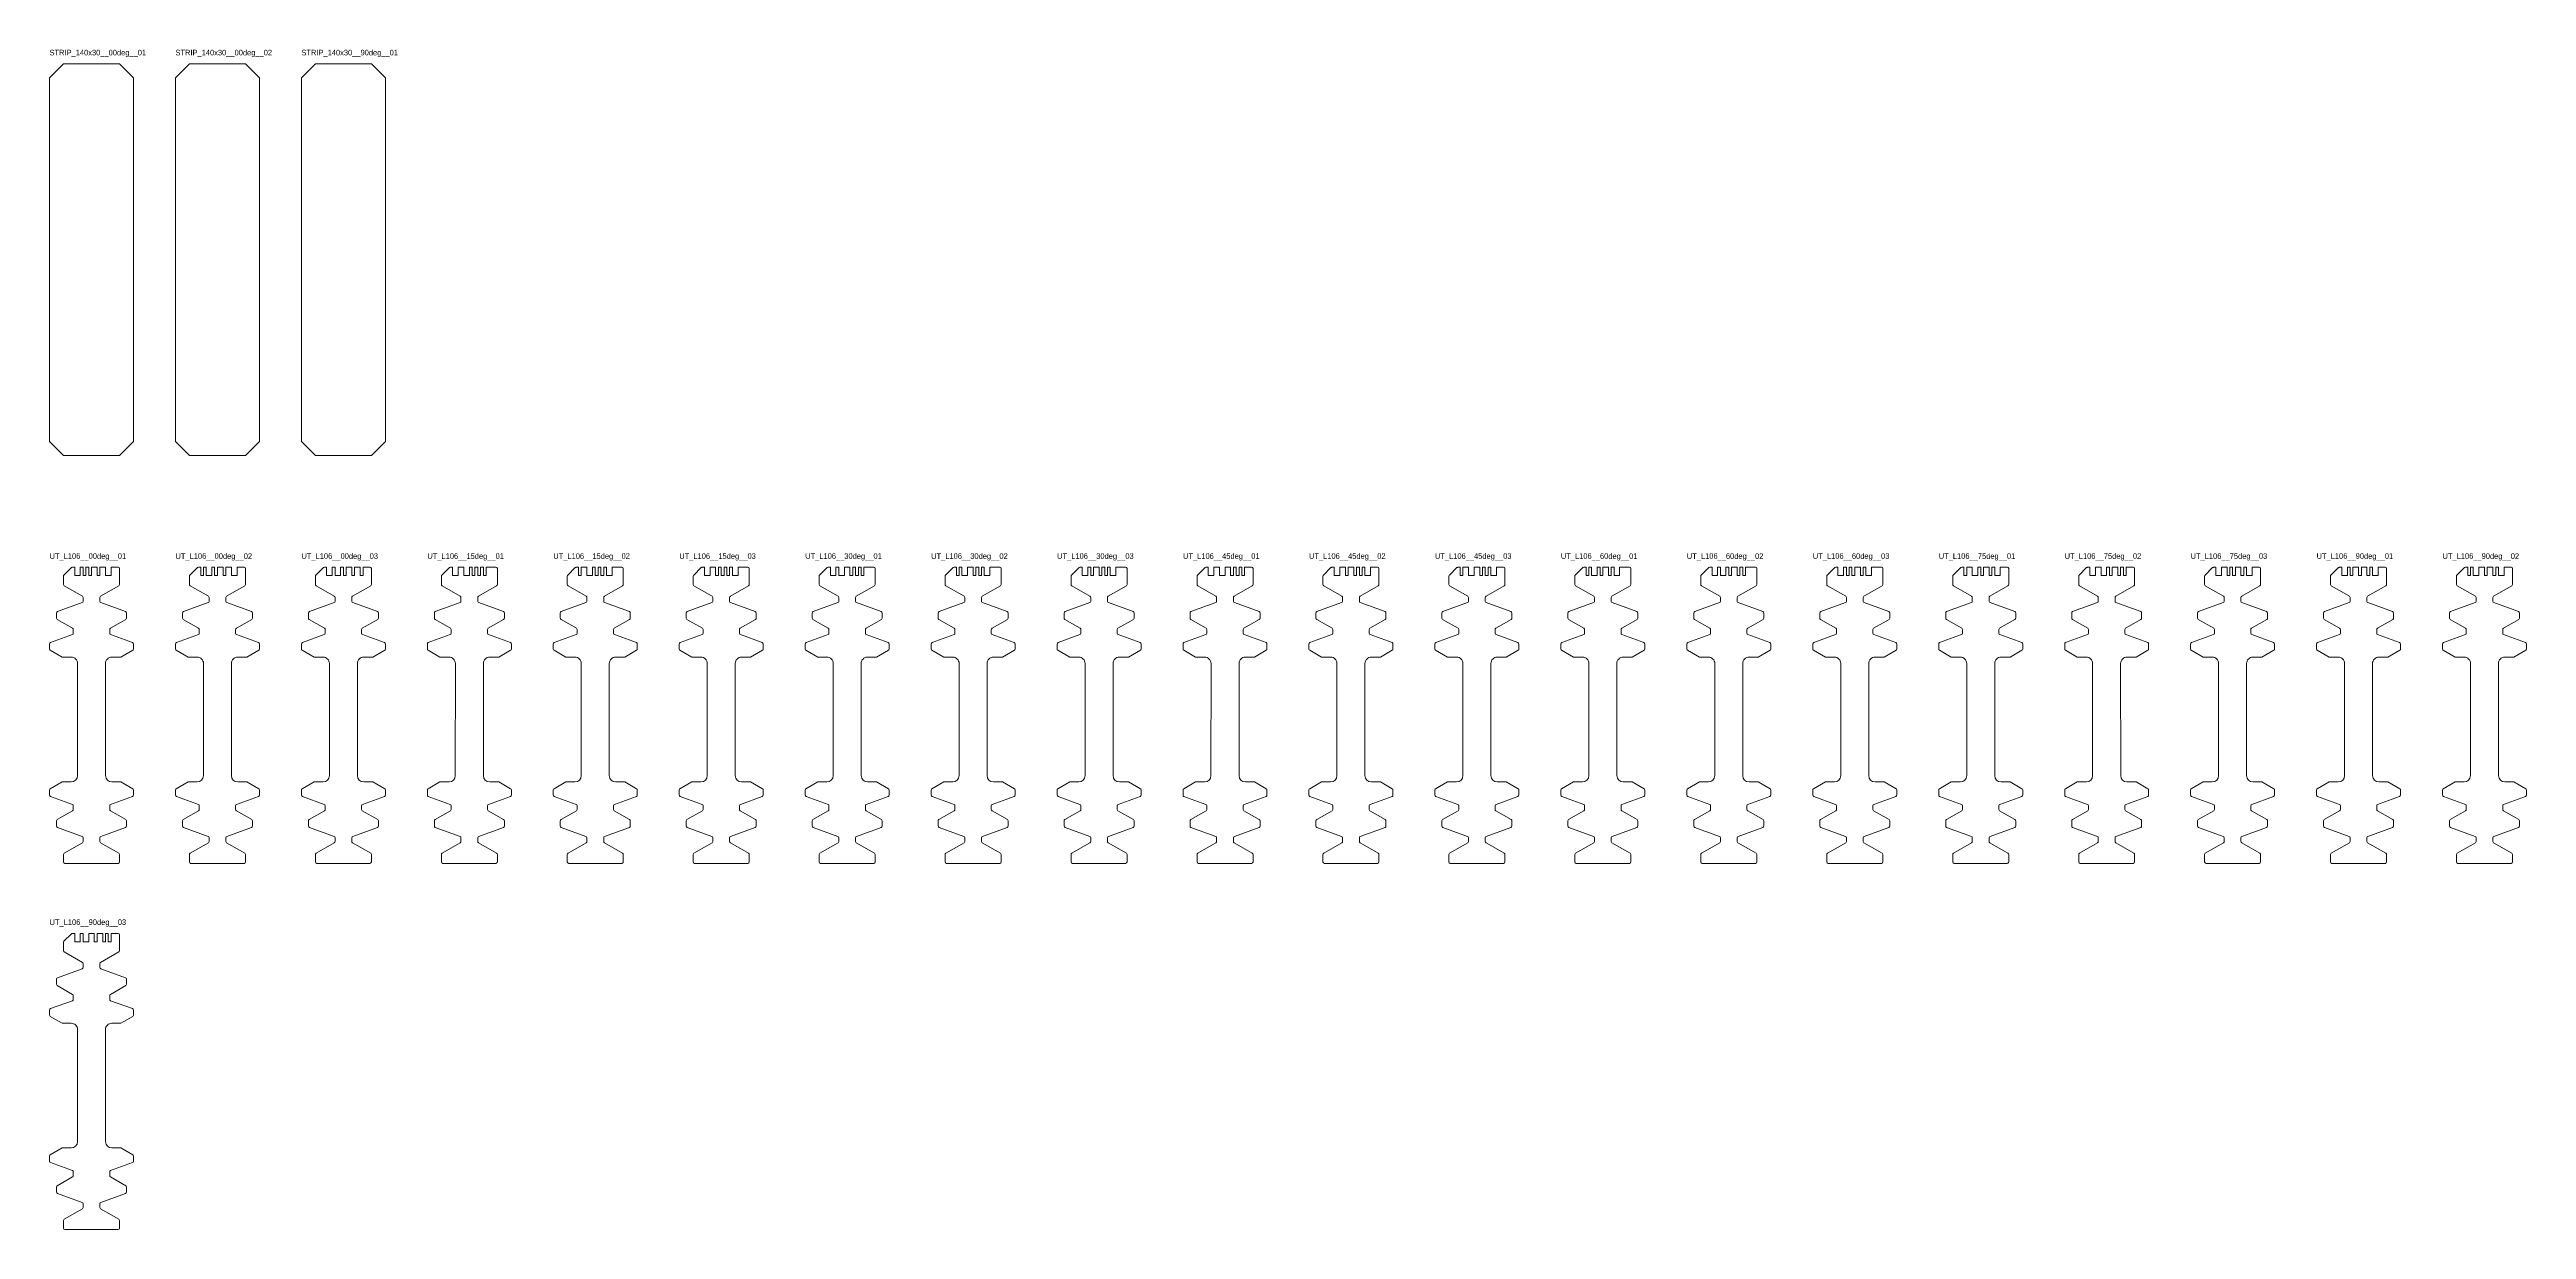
# Model space of a CAD drawing. Header units: millimetres. Extents: x 0 to 885, y -1242 to 5.
# Drawn here: x 0 to 885, y -1242 to -821 of the extents above; entities that cross this region are included whole.
import ezdxf

# ---------------------------------------------------------------- set-up
doc = ezdxf.new("R2010")
doc.units = ezdxf.units.MM
for name, color, linetype in [('LABEL', 7, 'Continuous'), ('Q3_NORMAL', 3, 'Continuous'), ('Q4_MEDIUM', 4, 'Continuous'), ('Q5_HIGH', 5, 'Continuous')]:
    doc.layers.add(name, color=color, linetype=linetype)

# ---------------------------------------------------------------- blocks, each defined once
blk = doc.blocks.new('UT_L106__00deg__01')
at = {"layer": 'Q3_NORMAL', "color": 3, "linetype": 'Continuous', "lineweight": 13}
for p, q in [((-10, 49.74), (-10, 46.73)), ((10, 52.44), (10, 46.73)), ((-12.5, 36.59), (-12.5, 34.73)), ((-3.33, 40.28), (-12.17, 37.06)), ((-3, 42.11), (-3, 40.75)), ((3, 42.11), (3, 40.75)), ((3.33, 40.28), (12.17, 37.06)), ((12.5, 36.59), (12.5, 34.73)), ((-6.83, 28.86), (-14.67, 26.01)), ((-6.5, 30.69), (-6.5, 29.33)), ((6.5, 30.69), (6.5, 29.33)), ((6.83, 28.86), (14.67, 26.01)), ((-15, 25.54), (-15, 23.68)), ((15, 25.54), (15, 23.68)), ((-15, -28.54), (-15, -26.68)), ((-6.83, -31.86), (-14.67, -29.01)), ((-6.5, -33.69), (-6.5, -32.33)), ((6.5, -33.69), (6.5, -32.33)), ((6.83, -31.86), (14.67, -29.01)), ((15, -28.54), (15, -26.68)), ((-12.5, -39.59), (-12.5, -37.73)), ((-3.33, -43.28), (-12.17, -40.06)), ((-3, -45.11), (-3, -43.75)), ((3, -45.11), (3, -43.75)), ((3.33, -43.28), (12.17, -40.06)), ((12.5, -39.59), (12.5, -37.73)), ((-10, -52.44), (-10, -49.73)), ((9.5, -52.94), (-9.5, -52.94)), ((10, -52.44), (10, -49.73))]:
    blk.add_line(p, q, dxfattribs=at)
at = {"layer": 'Q3_NORMAL', "color": 3, "lineweight": 13}
for p, q in [((-9.85, 50.09), (-7.15, 52.8)), ((-6.79, 52.94), (-6, 52.94)), ((7, 52.94), (9.5, 52.94))]:
    blk.add_line(p, q, dxfattribs=at)
for centre, start, end in [((-9.5, 49.74), 135, 180), ((-6.79, 52.44), 90, 135), ((9.5, 52.44), 0, 90)]:
    blk.add_arc(centre, 0.5, start, end, dxfattribs=at)
at = {"layer": 'Q3_NORMAL', "color": 3, "linetype": 'Continuous', "lineweight": 13}
for centre, start, end in [((-9.5, 46.73), 180, -120), ((9.5, 46.73), -60, 0), ((-12, 36.59), 110, 180), ((-3.5, 40.75), -70, 0), ((-3.5, 42.11), 0, 60), ((3.5, 42.11), 120, 180), ((3.5, 40.75), 180, -110), ((12, 36.59), 0, 70), ((-12, 34.73), 180, -120), ((-7, 29.33), -70, 0), ((-7, 30.69), 0, 60), ((7, 30.69), 120, 180), ((7, 29.33), 180, -110), ((12, 34.73), -60, 0), ((-14.5, 25.54), 110, 180), ((-14.5, 23.68), 180, -120), ((14.5, 25.54), 0, 70), ((14.5, 23.68), -60, 0), ((-14.5, -26.68), 120, 180), ((14.5, -26.68), 0, 60), ((-14.5, -28.54), 180, -110), ((-7, -32.33), 0, 70), ((-7, -33.69), -60, 0), ((7, -32.33), 110, 180), ((7, -33.69), 180, -120), ((14.5, -28.54), -70, 0), ((-12, -37.73), 120, 180), ((-12, -39.59), 180, -110), ((-3.5, -43.75), 0, 70), ((3.5, -43.75), 110, 180), ((12, -39.59), -70, 0), ((12, -37.73), 0, 60), ((-9.5, -49.73), 120, 180), ((-9.5, -52.44), 180, -90), ((-3.5, -45.11), -60, 0), ((3.5, -45.11), 180, -120), ((9.5, -52.44), -90, 0), ((9.5, -49.73), 0, 60)]:
    blk.add_arc(centre, 0.5, start, end, dxfattribs=at)
at = {"layer": 'Q4_MEDIUM', "color": 4, "linetype": 'Continuous', "lineweight": 13}
for p, q in [((-9.75, 46.3), (-3.25, 42.55)), ((9.75, 46.3), (3.25, 42.55)), ((-12.25, 34.3), (-6.75, 31.12)), ((12.25, 34.3), (6.75, 31.12)), ((-14.75, 23.24), (-10.5, 20.79)), ((-10.5, 20.79), (-7.25, 20.79)), ((10.5, 20.79), (7.25, 20.79)), ((14.75, 23.24), (10.5, 20.79)), ((-14.75, -26.24), (-10.5, -23.79)), ((-10.5, -23.79), (-7.26, -23.79)), ((10.5, -23.79), (7.26, -23.79)), ((14.75, -26.24), (10.5, -23.79)), ((-12.25, -37.3), (-6.75, -34.12)), ((12.25, -37.3), (6.75, -34.12)), ((-9.75, -49.3), (-3.25, -45.55)), ((9.75, -49.3), (3.25, -45.55))]:
    blk.add_line(p, q, dxfattribs=at)
at = {"layer": 'Q5_HIGH', "color": 5, "lineweight": 13}
for p, q in [((-6, 52.94), (-6, 49.94)), ((-6, 49.94), (-4, 49.94)), ((-4, 49.94), (-4, 52.94)), ((-4, 52.94), (-3, 52.94)), ((-3, 52.94), (-3, 49.94)), ((-3, 49.94), (-2, 49.94)), ((-2, 49.94), (-2, 52.94)), ((-2, 52.94), (-1, 52.94)), ((-1, 52.94), (-1, 49.94)), ((-1, 49.94), (0, 49.94)), ((0, 49.94), (0, 52.94)), ((0, 52.94), (2, 52.94)), ((2, 52.94), (2, 49.94)), ((2, 49.94), (3, 49.94)), ((3, 49.94), (3, 52.94)), ((3, 52.94), (5, 52.94)), ((5, 52.94), (5, 49.94)), ((5, 49.94), (7, 49.94)), ((7, 49.94), (7, 52.94))]:
    blk.add_line(p, q, dxfattribs=at)
at = {"layer": 'Q5_HIGH', "color": 5, "linetype": 'Continuous', "lineweight": 13}
for p, q in [((-5, 18.54), (-5.01, -21.54)), ((5, 18.54), (5.01, -21.54))]:
    blk.add_line(p, q, dxfattribs=at)
for centre, start, end in [((-7.25, 18.54), -0.0135, 90), ((7.25, 18.54), 90, -179.9865), ((-7.26, -21.54), -90, -0.0135), ((7.26, -21.54), -179.9865, -90)]:
    blk.add_arc(centre, 2.25, start, end, dxfattribs=at)
blk = doc.blocks.new('UT_L106__00deg__02')
at = {"layer": 'Q3_NORMAL', "color": 3, "linetype": 'Continuous', "lineweight": 13}
for p, q in [((-10, 49.74), (-10, 46.73)), ((10, 52.44), (10, 46.73)), ((-12.5, 36.59), (-12.5, 34.73)), ((-3.33, 40.28), (-12.17, 37.06)), ((-3, 42.11), (-3, 40.75)), ((3, 42.11), (3, 40.75)), ((3.33, 40.28), (12.17, 37.06)), ((12.5, 36.59), (12.5, 34.73)), ((-6.83, 28.86), (-14.67, 26.01)), ((-6.5, 30.69), (-6.5, 29.33)), ((6.5, 30.69), (6.5, 29.33)), ((6.83, 28.86), (14.67, 26.01)), ((-15, 25.54), (-15, 23.68)), ((15, 25.54), (15, 23.68)), ((-15, -28.54), (-15, -26.68)), ((-6.83, -31.86), (-14.67, -29.01)), ((-6.5, -33.69), (-6.5, -32.33)), ((6.5, -33.69), (6.5, -32.33)), ((6.83, -31.86), (14.67, -29.01)), ((15, -28.54), (15, -26.68)), ((-12.5, -39.59), (-12.5, -37.73)), ((-3.33, -43.28), (-12.17, -40.06)), ((-3, -45.11), (-3, -43.75)), ((3, -45.11), (3, -43.75)), ((3.33, -43.28), (12.17, -40.06)), ((12.5, -39.59), (12.5, -37.73)), ((-10, -52.44), (-10, -49.73)), ((9.5, -52.94), (-9.5, -52.94)), ((10, -52.44), (10, -49.73))]:
    blk.add_line(p, q, dxfattribs=at)
at = {"layer": 'Q3_NORMAL', "color": 3, "lineweight": 13}
for p, q in [((-9.85, 50.09), (-7.15, 52.8)), ((-6.79, 52.94), (-6, 52.94)), ((7, 52.94), (9.5, 52.94))]:
    blk.add_line(p, q, dxfattribs=at)
for centre, start, end in [((-9.5, 49.74), 135, 180), ((-6.79, 52.44), 90, 135), ((9.5, 52.44), 0, 90)]:
    blk.add_arc(centre, 0.5, start, end, dxfattribs=at)
at = {"layer": 'Q3_NORMAL', "color": 3, "linetype": 'Continuous', "lineweight": 13}
for centre, start, end in [((-9.5, 46.73), 180, -120), ((9.5, 46.73), -60, 0), ((-12, 36.59), 110, 180), ((-3.5, 40.75), -70, 0), ((-3.5, 42.11), 0, 60), ((3.5, 42.11), 120, 180), ((3.5, 40.75), 180, -110), ((12, 36.59), 0, 70), ((-12, 34.73), 180, -120), ((-7, 29.33), -70, 0), ((-7, 30.69), 0, 60), ((7, 30.69), 120, 180), ((7, 29.33), 180, -110), ((12, 34.73), -60, 0), ((-14.5, 25.54), 110, 180), ((-14.5, 23.68), 180, -120), ((14.5, 25.54), 0, 70), ((14.5, 23.68), -60, 0), ((-14.5, -26.68), 120, 180), ((14.5, -26.68), 0, 60), ((-14.5, -28.54), 180, -110), ((-7, -32.33), 0, 70), ((-7, -33.69), -60, 0), ((7, -32.33), 110, 180), ((7, -33.69), 180, -120), ((14.5, -28.54), -70, 0), ((-12, -37.73), 120, 180), ((-12, -39.59), 180, -110), ((-3.5, -43.75), 0, 70), ((3.5, -43.75), 110, 180), ((12, -39.59), -70, 0), ((12, -37.73), 0, 60), ((-9.5, -49.73), 120, 180), ((-9.5, -52.44), 180, -90), ((-3.5, -45.11), -60, 0), ((3.5, -45.11), 180, -120), ((9.5, -52.44), -90, 0), ((9.5, -49.73), 0, 60)]:
    blk.add_arc(centre, 0.5, start, end, dxfattribs=at)
at = {"layer": 'Q4_MEDIUM', "color": 4, "linetype": 'Continuous', "lineweight": 13}
for p, q in [((-9.75, 46.3), (-3.25, 42.55)), ((9.75, 46.3), (3.25, 42.55)), ((-12.25, 34.3), (-6.75, 31.12)), ((12.25, 34.3), (6.75, 31.12)), ((-14.75, 23.24), (-10.5, 20.79)), ((-10.5, 20.79), (-7.25, 20.79)), ((10.5, 20.79), (7.25, 20.79)), ((14.75, 23.24), (10.5, 20.79)), ((-14.75, -26.24), (-10.5, -23.79)), ((-10.5, -23.79), (-7.26, -23.79)), ((10.5, -23.79), (7.26, -23.79)), ((14.75, -26.24), (10.5, -23.79)), ((-12.25, -37.3), (-6.75, -34.12)), ((12.25, -37.3), (6.75, -34.12)), ((-9.75, -49.3), (-3.25, -45.55)), ((9.75, -49.3), (3.25, -45.55))]:
    blk.add_line(p, q, dxfattribs=at)
at = {"layer": 'Q5_HIGH', "color": 5, "lineweight": 13}
for p, q in [((-6, 52.94), (-6, 49.94)), ((-6, 49.94), (-5, 49.94)), ((-5, 49.94), (-5, 52.94)), ((-5, 52.94), (-4, 52.94)), ((-4, 52.94), (-4, 49.94)), ((-4, 49.94), (-2, 49.94)), ((-2, 49.94), (-2, 52.94)), ((-2, 52.94), (-1, 52.94)), ((-1, 52.94), (-1, 49.94)), ((-1, 49.94), (0, 49.94)), ((0, 49.94), (0, 52.94)), ((0, 52.94), (2, 52.94)), ((2, 52.94), (2, 49.94)), ((2, 49.94), (3, 49.94)), ((3, 49.94), (3, 52.94)), ((3, 52.94), (5, 52.94)), ((5, 52.94), (5, 49.94)), ((5, 49.94), (7, 49.94)), ((7, 49.94), (7, 52.94))]:
    blk.add_line(p, q, dxfattribs=at)
at = {"layer": 'Q5_HIGH', "color": 5, "linetype": 'Continuous', "lineweight": 13}
for p, q in [((-5, 18.54), (-5.01, -21.54)), ((5, 18.54), (5.01, -21.54))]:
    blk.add_line(p, q, dxfattribs=at)
for centre, start, end in [((-7.25, 18.54), -0.0135, 90), ((7.25, 18.54), 90, -179.9865), ((-7.26, -21.54), -90, -0.0135), ((7.26, -21.54), -179.9865, -90)]:
    blk.add_arc(centre, 2.25, start, end, dxfattribs=at)
blk = doc.blocks.new('UT_L106__00deg__03')
at = {"layer": 'Q3_NORMAL', "color": 3, "linetype": 'Continuous', "lineweight": 13}
for p, q in [((-10, 49.74), (-10, 46.73)), ((10, 52.44), (10, 46.73)), ((-12.5, 36.59), (-12.5, 34.73)), ((-3.33, 40.28), (-12.17, 37.06)), ((-3, 42.11), (-3, 40.75)), ((3, 42.11), (3, 40.75)), ((3.33, 40.28), (12.17, 37.06)), ((12.5, 36.59), (12.5, 34.73)), ((-6.83, 28.86), (-14.67, 26.01)), ((-6.5, 30.69), (-6.5, 29.33)), ((6.5, 30.69), (6.5, 29.33)), ((6.83, 28.86), (14.67, 26.01)), ((-15, 25.54), (-15, 23.68)), ((15, 25.54), (15, 23.68)), ((-15, -28.54), (-15, -26.68)), ((-6.83, -31.86), (-14.67, -29.01)), ((-6.5, -33.69), (-6.5, -32.33)), ((6.5, -33.69), (6.5, -32.33)), ((6.83, -31.86), (14.67, -29.01)), ((15, -28.54), (15, -26.68)), ((-12.5, -39.59), (-12.5, -37.73)), ((-3.33, -43.28), (-12.17, -40.06)), ((-3, -45.11), (-3, -43.75)), ((3, -45.11), (3, -43.75)), ((3.33, -43.28), (12.17, -40.06)), ((12.5, -39.59), (12.5, -37.73)), ((-10, -52.44), (-10, -49.73)), ((9.5, -52.94), (-9.5, -52.94)), ((10, -52.44), (10, -49.73))]:
    blk.add_line(p, q, dxfattribs=at)
at = {"layer": 'Q3_NORMAL', "color": 3, "lineweight": 13}
for p, q in [((-9.85, 50.09), (-7.15, 52.8)), ((-6.79, 52.94), (-6, 52.94)), ((7, 52.94), (9.5, 52.94))]:
    blk.add_line(p, q, dxfattribs=at)
for centre, start, end in [((-9.5, 49.74), 135, 180), ((-6.79, 52.44), 90, 135), ((9.5, 52.44), 0, 90)]:
    blk.add_arc(centre, 0.5, start, end, dxfattribs=at)
at = {"layer": 'Q3_NORMAL', "color": 3, "linetype": 'Continuous', "lineweight": 13}
for centre, start, end in [((-9.5, 46.73), 180, -120), ((9.5, 46.73), -60, 0), ((-12, 36.59), 110, 180), ((-3.5, 40.75), -70, 0), ((-3.5, 42.11), 0, 60), ((3.5, 42.11), 120, 180), ((3.5, 40.75), 180, -110), ((12, 36.59), 0, 70), ((-12, 34.73), 180, -120), ((-7, 29.33), -70, 0), ((-7, 30.69), 0, 60), ((7, 30.69), 120, 180), ((7, 29.33), 180, -110), ((12, 34.73), -60, 0), ((-14.5, 25.54), 110, 180), ((-14.5, 23.68), 180, -120), ((14.5, 25.54), 0, 70), ((14.5, 23.68), -60, 0), ((-14.5, -26.68), 120, 180), ((14.5, -26.68), 0, 60), ((-14.5, -28.54), 180, -110), ((-7, -32.33), 0, 70), ((-7, -33.69), -60, 0), ((7, -32.33), 110, 180), ((7, -33.69), 180, -120), ((14.5, -28.54), -70, 0), ((-12, -37.73), 120, 180), ((-12, -39.59), 180, -110), ((-3.5, -43.75), 0, 70), ((3.5, -43.75), 110, 180), ((12, -39.59), -70, 0), ((12, -37.73), 0, 60), ((-9.5, -49.73), 120, 180), ((-9.5, -52.44), 180, -90), ((-3.5, -45.11), -60, 0), ((3.5, -45.11), 180, -120), ((9.5, -52.44), -90, 0), ((9.5, -49.73), 0, 60)]:
    blk.add_arc(centre, 0.5, start, end, dxfattribs=at)
at = {"layer": 'Q4_MEDIUM', "color": 4, "linetype": 'Continuous', "lineweight": 13}
for p, q in [((-9.75, 46.3), (-3.25, 42.55)), ((9.75, 46.3), (3.25, 42.55)), ((-12.25, 34.3), (-6.75, 31.12)), ((12.25, 34.3), (6.75, 31.12)), ((-14.75, 23.24), (-10.5, 20.79)), ((-10.5, 20.79), (-7.25, 20.79)), ((10.5, 20.79), (7.25, 20.79)), ((14.75, 23.24), (10.5, 20.79)), ((-14.75, -26.24), (-10.5, -23.79)), ((-10.5, -23.79), (-7.26, -23.79)), ((10.5, -23.79), (7.26, -23.79)), ((14.75, -26.24), (10.5, -23.79)), ((-12.25, -37.3), (-6.75, -34.12)), ((12.25, -37.3), (6.75, -34.12)), ((-9.75, -49.3), (-3.25, -45.55)), ((9.75, -49.3), (3.25, -45.55))]:
    blk.add_line(p, q, dxfattribs=at)
at = {"layer": 'Q5_HIGH', "color": 5, "lineweight": 13}
for p, q in [((-6, 52.94), (-6, 49.94)), ((-6, 49.94), (-4, 49.94)), ((-4, 49.94), (-4, 52.94)), ((-4, 52.94), (-3, 52.94)), ((-3, 52.94), (-3, 49.94)), ((-3, 49.94), (-1, 49.94)), ((-1, 49.94), (-1, 52.94)), ((-1, 52.94), (0, 52.94)), ((0, 52.94), (0, 49.94)), ((0, 49.94), (1, 49.94)), ((1, 49.94), (1, 52.94)), ((1, 52.94), (3, 52.94)), ((3, 52.94), (3, 49.94)), ((3, 49.94), (4, 49.94)), ((4, 49.94), (4, 52.94)), ((4, 52.94), (6, 52.94)), ((6, 52.94), (6, 49.94)), ((6, 49.94), (7, 49.94)), ((7, 49.94), (7, 52.94))]:
    blk.add_line(p, q, dxfattribs=at)
at = {"layer": 'Q5_HIGH', "color": 5, "linetype": 'Continuous', "lineweight": 13}
for p, q in [((-5, 18.54), (-5.01, -21.54)), ((5, 18.54), (5.01, -21.54))]:
    blk.add_line(p, q, dxfattribs=at)
for centre, start, end in [((-7.25, 18.54), -0.0135, 90), ((7.25, 18.54), 90, -179.9865), ((-7.26, -21.54), -90, -0.0135), ((7.26, -21.54), -179.9865, -90)]:
    blk.add_arc(centre, 2.25, start, end, dxfattribs=at)
blk = doc.blocks.new('UT_L106__15deg__01')
at = {"layer": 'Q3_NORMAL', "color": 3, "linetype": 'Continuous', "lineweight": 13}
for p, q in [((-10, 49.74), (-10, 46.73)), ((10, 52.44), (10, 46.73)), ((-12.5, 36.59), (-12.5, 34.73)), ((-3.33, 40.28), (-12.17, 37.06)), ((-3, 42.11), (-3, 40.75)), ((3, 42.11), (3, 40.75)), ((3.33, 40.28), (12.17, 37.06)), ((12.5, 36.59), (12.5, 34.73)), ((-6.83, 28.86), (-14.67, 26.01)), ((-6.5, 30.69), (-6.5, 29.33)), ((6.5, 30.69), (6.5, 29.33)), ((6.83, 28.86), (14.67, 26.01)), ((-15, 25.54), (-15, 23.68)), ((15, 25.54), (15, 23.68)), ((-15, -28.54), (-15, -26.68)), ((-6.83, -31.86), (-14.67, -29.01)), ((-6.5, -33.69), (-6.5, -32.33)), ((6.5, -33.69), (6.5, -32.33)), ((6.83, -31.86), (14.67, -29.01)), ((15, -28.54), (15, -26.68)), ((-12.5, -39.59), (-12.5, -37.73)), ((-3.33, -43.28), (-12.17, -40.06)), ((-3, -45.11), (-3, -43.75)), ((3, -45.11), (3, -43.75)), ((3.33, -43.28), (12.17, -40.06)), ((12.5, -39.59), (12.5, -37.73)), ((-10, -52.44), (-10, -49.73)), ((9.5, -52.94), (-9.5, -52.94)), ((10, -52.44), (10, -49.73))]:
    blk.add_line(p, q, dxfattribs=at)
at = {"layer": 'Q3_NORMAL', "color": 3, "lineweight": 13}
for p, q in [((-9.85, 50.09), (-7.15, 52.8)), ((-6.79, 52.94), (-6, 52.94)), ((6, 52.94), (9.5, 52.94))]:
    blk.add_line(p, q, dxfattribs=at)
for centre, start, end in [((-9.5, 49.74), 134.99945, 179.99945), ((-6.79, 52.44), 89.99945, 134.99945), ((9.5, 52.44), -0.00055, 89.99945)]:
    blk.add_arc(centre, 0.5, start, end, dxfattribs=at)
at = {"layer": 'Q3_NORMAL', "color": 3, "linetype": 'Continuous', "lineweight": 13}
for centre, start, end in [((-9.5, 46.73), 179.99945, -120.00055), ((9.5, 46.73), -60.00055, -0.00055), ((-12, 36.59), 109.99945, 179.99945), ((-3.5, 40.75), -70.00055, -0.00055), ((-3.5, 42.11), -0.00055, 59.99945), ((3.5, 42.11), 119.99945, 179.99945), ((3.5, 40.75), 179.99945, -110.00055), ((12, 36.59), -0.00055, 69.99945), ((-12, 34.73), 179.99945, -120.00055), ((-7, 29.33), -70.00055, -0.00055), ((-7, 30.69), -0.00055, 59.99945), ((7, 30.69), 119.99945, 179.99945), ((7, 29.33), 179.99945, -110.00055), ((12, 34.73), -60.00055, -0.00055), ((-14.5, 25.54), 109.99945, 179.99945), ((-14.5, 23.68), 179.99945, -120.00055), ((14.5, 25.54), -0.00055, 69.99945), ((14.5, 23.68), -60.00055, -0.00055), ((-14.5, -26.68), 119.99945, 179.99945), ((14.5, -26.68), -0.00055, 59.99945), ((-14.5, -28.54), 179.99945, -110.00055), ((-7, -32.33), -0.00055, 69.99945), ((-7, -33.69), -60.00055, -0.00055), ((7, -32.33), 109.99945, 179.99945), ((7, -33.69), 179.99945, -120.00055), ((14.5, -28.54), -70.00055, -0.00055), ((-12, -37.73), 119.99945, 179.99945), ((-12, -39.59), 179.99945, -110.00055), ((-3.5, -43.75), -0.00055, 69.99945), ((3.5, -43.75), 109.99945, 179.99945), ((12, -39.59), -70.00055, -0.00055), ((12, -37.73), -0.00055, 59.99945), ((-9.5, -49.73), 119.99945, 179.99945), ((-9.5, -52.44), 179.99945, -90.00055), ((-3.5, -45.11), -60.00055, -0.00055), ((3.5, -45.11), 179.99945, -120.00055), ((9.5, -52.44), -90.00055, -0.00055), ((9.5, -49.73), -0.00055, 59.99945)]:
    blk.add_arc(centre, 0.5, start, end, dxfattribs=at)
at = {"layer": 'Q4_MEDIUM', "color": 4, "linetype": 'Continuous', "lineweight": 13}
for p, q in [((-9.75, 46.3), (-3.25, 42.55)), ((9.75, 46.3), (3.25, 42.55)), ((-12.25, 34.3), (-6.75, 31.12)), ((12.25, 34.3), (6.75, 31.12)), ((-14.75, 23.24), (-10.5, 20.79)), ((-10.5, 20.79), (-7.25, 20.79)), ((10.5, 20.79), (7.25, 20.79)), ((14.75, 23.24), (10.5, 20.79)), ((-14.75, -26.24), (-10.5, -23.79)), ((-10.5, -23.79), (-7.26, -23.79)), ((10.5, -23.79), (7.26, -23.79)), ((14.75, -26.24), (10.5, -23.79)), ((-12.25, -37.3), (-6.75, -34.12)), ((12.25, -37.3), (6.75, -34.13)), ((-9.75, -49.3), (-3.25, -45.55)), ((9.75, -49.3), (3.25, -45.55))]:
    blk.add_line(p, q, dxfattribs=at)
at = {"layer": 'Q5_HIGH', "color": 5, "lineweight": 13}
for p, q in [((-6, 52.94), (-6, 49.94)), ((-6, 49.94), (-4, 49.94)), ((-4, 49.94), (-4, 52.94)), ((-4, 52.94), (-2, 52.94)), ((-2, 52.94), (-2, 49.94)), ((-2, 49.94), (0, 49.94)), ((0, 49.94), (0, 52.94)), ((0, 52.94), (1, 52.94)), ((1, 52.94), (1, 49.94)), ((1, 49.94), (2, 49.94)), ((2, 49.94), (2, 52.94)), ((2, 52.94), (3, 52.94)), ((3, 52.94), (3, 49.94)), ((3, 49.94), (4, 49.94)), ((4, 49.94), (4, 52.94)), ((4, 52.94), (5, 52.94)), ((5, 52.94), (5, 49.94)), ((5, 49.94), (6, 49.94)), ((6, 49.94), (6, 52.94))]:
    blk.add_line(p, q, dxfattribs=at)
at = {"layer": 'Q5_HIGH', "color": 5, "linetype": 'Continuous', "lineweight": 13}
for p, q in [((-5, 18.54), (-5.01, -21.54)), ((5, 18.54), (5.01, -21.54))]:
    blk.add_line(p, q, dxfattribs=at)
for centre, start, end in [((-7.25, 18.54), -0.01405, 89.99945), ((7.25, 18.54), 89.99945, -179.98705), ((-7.26, -21.54), -90.00055, -0.01405), ((7.26, -21.54), -179.98705, -90.00055)]:
    blk.add_arc(centre, 2.25, start, end, dxfattribs=at)
blk = doc.blocks.new('UT_L106__15deg__02')
at = {"layer": 'Q3_NORMAL', "color": 3, "linetype": 'Continuous', "lineweight": 13}
for p, q in [((-10, 49.74), (-10, 46.73)), ((10, 52.44), (10, 46.73)), ((-12.5, 36.59), (-12.5, 34.73)), ((-3.33, 40.28), (-12.17, 37.06)), ((-3, 42.11), (-3, 40.75)), ((3, 42.11), (3, 40.75)), ((3.33, 40.28), (12.17, 37.06)), ((12.5, 36.59), (12.5, 34.73)), ((-6.83, 28.86), (-14.67, 26.01)), ((-6.5, 30.69), (-6.5, 29.33)), ((6.5, 30.69), (6.5, 29.33)), ((6.83, 28.86), (14.67, 26.01)), ((-15, 25.54), (-15, 23.68)), ((15, 25.54), (15, 23.68)), ((-15, -28.54), (-15, -26.68)), ((-6.83, -31.86), (-14.67, -29.01)), ((-6.5, -33.69), (-6.5, -32.33)), ((6.5, -33.69), (6.5, -32.33)), ((6.83, -31.86), (14.67, -29.01)), ((15, -28.54), (15, -26.68)), ((-12.5, -39.59), (-12.5, -37.73)), ((-3.33, -43.28), (-12.17, -40.06)), ((-3, -45.11), (-3, -43.75)), ((3, -45.11), (3, -43.75)), ((3.33, -43.28), (12.17, -40.06)), ((12.5, -39.59), (12.5, -37.73)), ((-10, -52.44), (-10, -49.73)), ((9.5, -52.94), (-9.5, -52.94)), ((10, -52.44), (10, -49.73))]:
    blk.add_line(p, q, dxfattribs=at)
at = {"layer": 'Q3_NORMAL', "color": 3, "lineweight": 13}
for p, q in [((-9.85, 50.09), (-7.15, 52.8)), ((-6.79, 52.94), (-6, 52.94)), ((6, 52.94), (9.5, 52.94))]:
    blk.add_line(p, q, dxfattribs=at)
for centre, start, end in [((-9.5, 49.74), 134.99945, 179.99945), ((-6.79, 52.44), 89.99945, 134.99945), ((9.5, 52.44), -0.00055, 89.99945)]:
    blk.add_arc(centre, 0.5, start, end, dxfattribs=at)
at = {"layer": 'Q3_NORMAL', "color": 3, "linetype": 'Continuous', "lineweight": 13}
for centre, start, end in [((-9.5, 46.73), 179.99945, -120.00055), ((9.5, 46.73), -60.00055, -0.00055), ((-12, 36.59), 109.99945, 179.99945), ((-3.5, 40.75), -70.00055, -0.00055), ((-3.5, 42.11), -0.00055, 59.99945), ((3.5, 42.11), 119.99945, 179.99945), ((3.5, 40.75), 179.99945, -110.00055), ((12, 36.59), -0.00055, 69.99945), ((-12, 34.73), 179.99945, -120.00055), ((-7, 29.33), -70.00055, -0.00055), ((-7, 30.69), -0.00055, 59.99945), ((7, 30.69), 119.99945, 179.99945), ((7, 29.33), 179.99945, -110.00055), ((12, 34.73), -60.00055, -0.00055), ((-14.5, 25.54), 109.99945, 179.99945), ((-14.5, 23.68), 179.99945, -120.00055), ((14.5, 25.54), -0.00055, 69.99945), ((14.5, 23.68), -60.00055, -0.00055), ((-14.5, -26.68), 119.99945, 179.99945), ((14.5, -26.68), -0.00055, 59.99945), ((-14.5, -28.54), 179.99945, -110.00055), ((-7, -32.33), -0.00055, 69.99945), ((-7, -33.69), -60.00055, -0.00055), ((7, -32.33), 109.99945, 179.99945), ((7, -33.69), 179.99945, -120.00055), ((14.5, -28.54), -70.00055, -0.00055), ((-12, -37.73), 119.99945, 179.99945), ((-12, -39.59), 179.99945, -110.00055), ((-3.5, -43.75), -0.00055, 69.99945), ((3.5, -43.75), 109.99945, 179.99945), ((12, -39.59), -70.00055, -0.00055), ((12, -37.73), -0.00055, 59.99945), ((-9.5, -49.73), 119.99945, 179.99945), ((-9.5, -52.44), 179.99945, -90.00055), ((-3.5, -45.11), -60.00055, -0.00055), ((3.5, -45.11), 179.99945, -120.00055), ((9.5, -52.44), -90.00055, -0.00055), ((9.5, -49.73), -0.00055, 59.99945)]:
    blk.add_arc(centre, 0.5, start, end, dxfattribs=at)
at = {"layer": 'Q4_MEDIUM', "color": 4, "linetype": 'Continuous', "lineweight": 13}
for p, q in [((-9.75, 46.3), (-3.25, 42.55)), ((9.75, 46.3), (3.25, 42.55)), ((-12.25, 34.3), (-6.75, 31.12)), ((12.25, 34.3), (6.75, 31.12)), ((-14.75, 23.24), (-10.5, 20.79)), ((-10.5, 20.79), (-7.25, 20.79)), ((10.5, 20.79), (7.25, 20.79)), ((14.75, 23.24), (10.5, 20.79)), ((-14.75, -26.24), (-10.5, -23.79)), ((-10.5, -23.79), (-7.26, -23.79)), ((10.5, -23.79), (7.26, -23.79)), ((14.75, -26.24), (10.5, -23.79)), ((-12.25, -37.3), (-6.75, -34.12)), ((12.25, -37.3), (6.75, -34.13)), ((-9.75, -49.3), (-3.25, -45.55)), ((9.75, -49.3), (3.25, -45.55))]:
    blk.add_line(p, q, dxfattribs=at)
at = {"layer": 'Q5_HIGH', "color": 5, "lineweight": 13}
for p, q in [((-6, 52.94), (-6, 49.94)), ((-6, 49.94), (-5, 49.94)), ((-5, 49.94), (-5, 52.94)), ((-5, 52.94), (-3, 52.94)), ((-3, 52.94), (-3, 49.94)), ((-3, 49.94), (-1, 49.94)), ((-1, 49.94), (-1, 52.94)), ((-1, 52.94), (0, 52.94)), ((0, 52.94), (0, 49.94)), ((0, 49.94), (1, 49.94)), ((1, 49.94), (1, 52.94)), ((1, 52.94), (2, 52.94)), ((2, 52.94), (2, 49.94)), ((2, 49.94), (3, 49.94)), ((3, 49.94), (3, 52.94)), ((3, 52.94), (4, 52.94)), ((4, 52.94), (4, 49.94)), ((4, 49.94), (6, 49.94)), ((6, 49.94), (6, 52.94))]:
    blk.add_line(p, q, dxfattribs=at)
at = {"layer": 'Q5_HIGH', "color": 5, "linetype": 'Continuous', "lineweight": 13}
for p, q in [((-5, 18.54), (-5.01, -21.54)), ((5, 18.54), (5.01, -21.54))]:
    blk.add_line(p, q, dxfattribs=at)
for centre, start, end in [((-7.25, 18.54), -0.01405, 89.99945), ((7.25, 18.54), 89.99945, -179.98705), ((-7.26, -21.54), -90.00055, -0.01405), ((7.26, -21.54), -179.98705, -90.00055)]:
    blk.add_arc(centre, 2.25, start, end, dxfattribs=at)
blk = doc.blocks.new('UT_L106__15deg__03')
at = {"layer": 'Q3_NORMAL', "color": 3, "linetype": 'Continuous', "lineweight": 13}
for p, q in [((-10, 49.74), (-10, 46.73)), ((10, 52.44), (10, 46.73)), ((-12.5, 36.59), (-12.5, 34.73)), ((-3.33, 40.28), (-12.17, 37.06)), ((-3, 42.11), (-3, 40.75)), ((3, 42.11), (3, 40.75)), ((3.33, 40.28), (12.17, 37.06)), ((12.5, 36.59), (12.5, 34.73)), ((-6.83, 28.86), (-14.67, 26.01)), ((-6.5, 30.69), (-6.5, 29.33)), ((6.5, 30.69), (6.5, 29.33)), ((6.83, 28.86), (14.67, 26.01)), ((-15, 25.54), (-15, 23.68)), ((15, 25.54), (15, 23.68)), ((-15, -28.54), (-15, -26.68)), ((-6.83, -31.86), (-14.67, -29.01)), ((-6.5, -33.69), (-6.5, -32.33)), ((6.5, -33.69), (6.5, -32.33)), ((6.83, -31.86), (14.67, -29.01)), ((15, -28.54), (15, -26.68)), ((-12.5, -39.59), (-12.5, -37.73)), ((-3.33, -43.28), (-12.17, -40.06)), ((-3, -45.11), (-3, -43.75)), ((3, -45.11), (3, -43.75)), ((3.33, -43.28), (12.17, -40.06)), ((12.5, -39.59), (12.5, -37.73)), ((-10, -52.44), (-10, -49.73)), ((9.5, -52.94), (-9.5, -52.94)), ((10, -52.44), (10, -49.73))]:
    blk.add_line(p, q, dxfattribs=at)
at = {"layer": 'Q3_NORMAL', "color": 3, "lineweight": 13}
for p, q in [((-9.85, 50.09), (-7.15, 52.8)), ((-6.79, 52.94), (-6, 52.94)), ((6, 52.94), (9.5, 52.94))]:
    blk.add_line(p, q, dxfattribs=at)
for centre, start, end in [((-9.5, 49.74), 134.99968, 179.99968), ((-6.79, 52.44), 89.99968, 134.99968), ((9.5, 52.44), -0.00032, 89.99968)]:
    blk.add_arc(centre, 0.5, start, end, dxfattribs=at)
at = {"layer": 'Q3_NORMAL', "color": 3, "linetype": 'Continuous', "lineweight": 13}
for centre, start, end in [((-9.5, 46.73), 179.99968, -120.00032), ((9.5, 46.73), -60.00032, -0.00032), ((-12, 36.59), 109.99968, 179.99968), ((-3.5, 40.75), -70.00032, -0.00032), ((-3.5, 42.11), -0.00032, 59.99968), ((3.5, 42.11), 119.99968, 179.99968), ((3.5, 40.75), 179.99968, -110.00032), ((12, 36.59), -0.00032, 69.99968), ((-12, 34.73), 179.99968, -120.00032), ((-7, 29.33), -70.00032, -0.00032), ((-7, 30.69), -0.00032, 59.99968), ((7, 30.69), 119.99968, 179.99968), ((7, 29.33), 179.99968, -110.00032), ((12, 34.73), -60.00032, -0.00032), ((-14.5, 25.54), 109.99968, 179.99968), ((-14.5, 23.68), 179.99968, -120.00032), ((14.5, 25.54), -0.00032, 69.99968), ((14.5, 23.68), -60.00032, -0.00032), ((-14.5, -26.68), 119.99968, 179.99968), ((14.5, -26.68), -0.00032, 59.99968), ((-14.5, -28.54), 179.99968, -110.00032), ((-7, -32.33), -0.00032, 69.99968), ((-7, -33.69), -60.00032, -0.00032), ((7, -32.33), 109.99968, 179.99968), ((7, -33.69), 179.99968, -120.00032), ((14.5, -28.54), -70.00032, -0.00032), ((-12, -37.73), 119.99968, 179.99968), ((-12, -39.59), 179.99968, -110.00032), ((-3.5, -43.75), -0.00032, 69.99968), ((3.5, -43.75), 109.99968, 179.99968), ((12, -39.59), -70.00032, -0.00032), ((12, -37.73), -0.00032, 59.99968), ((-9.5, -49.73), 119.99968, 179.99968), ((-9.5, -52.44), 179.99968, -90.00032), ((-3.5, -45.11), -60.00032, -0.00032), ((3.5, -45.11), 179.99968, -120.00032), ((9.5, -52.44), -90.00032, -0.00032), ((9.5, -49.73), -0.00032, 59.99968)]:
    blk.add_arc(centre, 0.5, start, end, dxfattribs=at)
at = {"layer": 'Q4_MEDIUM', "color": 4, "linetype": 'Continuous', "lineweight": 13}
for p, q in [((-9.75, 46.3), (-3.25, 42.55)), ((9.75, 46.3), (3.25, 42.55)), ((-12.25, 34.3), (-6.75, 31.12)), ((12.25, 34.3), (6.75, 31.12)), ((-14.75, 23.24), (-10.5, 20.79)), ((-10.5, 20.79), (-7.25, 20.79)), ((10.5, 20.79), (7.25, 20.79)), ((14.75, 23.24), (10.5, 20.79)), ((-14.75, -26.24), (-10.5, -23.79)), ((-10.5, -23.79), (-7.26, -23.79)), ((10.5, -23.79), (7.26, -23.79)), ((14.75, -26.24), (10.5, -23.79)), ((-12.25, -37.3), (-6.75, -34.12)), ((12.25, -37.3), (6.75, -34.12)), ((-9.75, -49.3), (-3.25, -45.55)), ((9.75, -49.3), (3.25, -45.55))]:
    blk.add_line(p, q, dxfattribs=at)
at = {"layer": 'Q5_HIGH', "color": 5, "lineweight": 13}
for p, q in [((-6, 52.94), (-6, 49.94)), ((-6, 49.94), (-4, 49.94)), ((-4, 49.94), (-4, 52.94)), ((-4, 52.94), (-2, 52.94)), ((-2, 52.94), (-2, 49.94)), ((-2, 49.94), (-1, 49.94)), ((-1, 49.94), (-1, 52.94)), ((-1, 52.94), (0, 52.94)), ((0, 52.94), (0, 49.94)), ((0, 49.94), (1, 49.94)), ((1, 49.94), (1, 52.94)), ((1, 52.94), (2, 52.94)), ((2, 52.94), (2, 49.94)), ((2, 49.94), (3, 49.94)), ((3, 49.94), (3, 52.94)), ((3, 52.94), (4, 52.94)), ((4, 52.94), (4, 49.94)), ((4, 49.94), (6, 49.94)), ((6, 49.94), (6, 52.94))]:
    blk.add_line(p, q, dxfattribs=at)
at = {"layer": 'Q5_HIGH', "color": 5, "linetype": 'Continuous', "lineweight": 13}
for p, q in [((-5, 18.54), (-5.01, -21.54)), ((5, 18.54), (5.01, -21.54))]:
    blk.add_line(p, q, dxfattribs=at)
for centre, start, end in [((-7.25, 18.54), -0.01382, 89.99968), ((7.25, 18.54), 89.99968, -179.98682), ((-7.26, -21.54), -90.00032, -0.01382), ((7.26, -21.54), -179.98682, -90.00032)]:
    blk.add_arc(centre, 2.25, start, end, dxfattribs=at)
blk = doc.blocks.new('UT_L106__30deg__01')
at = {"layer": 'Q3_NORMAL', "color": 3, "linetype": 'Continuous', "lineweight": 13}
for p, q in [((-10, 49.74), (-10, 46.73)), ((10, 52.44), (10, 46.73)), ((-12.5, 36.59), (-12.5, 34.73)), ((-3.33, 40.28), (-12.17, 37.06)), ((-3, 42.11), (-3, 40.75)), ((3, 42.11), (3, 40.75)), ((3.33, 40.28), (12.17, 37.06)), ((12.5, 36.59), (12.5, 34.73)), ((-6.83, 28.86), (-14.67, 26.01)), ((-6.5, 30.69), (-6.5, 29.33)), ((6.5, 30.69), (6.5, 29.33)), ((6.83, 28.86), (14.67, 26.01)), ((-15, 25.54), (-15, 23.68)), ((15, 25.54), (15, 23.68)), ((-15, -28.54), (-15, -26.68)), ((-6.83, -31.86), (-14.67, -29.01)), ((-6.5, -33.69), (-6.5, -32.33)), ((6.5, -33.69), (6.5, -32.33)), ((6.83, -31.86), (14.67, -29.01)), ((15, -28.54), (15, -26.68)), ((-12.5, -39.59), (-12.5, -37.73)), ((-3.33, -43.28), (-12.17, -40.06)), ((-3, -45.11), (-3, -43.75)), ((3, -45.11), (3, -43.75)), ((3.33, -43.28), (12.17, -40.06)), ((12.5, -39.59), (12.5, -37.73)), ((-10, -52.44), (-10, -49.73)), ((9.5, -52.94), (-9.5, -52.94)), ((10, -52.44), (10, -49.73))]:
    blk.add_line(p, q, dxfattribs=at)
at = {"layer": 'Q3_NORMAL', "color": 3, "lineweight": 13}
for p, q in [((-9.85, 50.09), (-7.15, 52.8)), ((-6.79, 52.94), (-6, 52.94)), ((6, 52.94), (9.5, 52.94))]:
    blk.add_line(p, q, dxfattribs=at)
for centre, start, end in [((-9.5, 49.74), 135.00004, -179.99996), ((-6.79, 52.44), 90.00004, 135.00004), ((9.5, 52.44), 0.00004, 90.00004)]:
    blk.add_arc(centre, 0.5, start, end, dxfattribs=at)
at = {"layer": 'Q3_NORMAL', "color": 3, "linetype": 'Continuous', "lineweight": 13}
for centre, start, end in [((-9.5, 46.73), -179.99996, -119.99996), ((9.5, 46.73), -59.99996, 0.00004), ((-12, 36.59), 110.00004, -179.99996), ((-3.5, 40.75), -69.99996, 0.00004), ((-3.5, 42.11), 0.00004, 60.00004), ((3.5, 42.11), 120.00004, -179.99996), ((3.5, 40.75), -179.99996, -109.99996), ((12, 36.59), 0.00004, 70.00004), ((-12, 34.73), -179.99996, -119.99996), ((-7, 29.33), -69.99996, 0.00004), ((-7, 30.69), 0.00004, 60.00004), ((7, 30.69), 120.00004, -179.99996), ((7, 29.33), -179.99996, -109.99996), ((12, 34.73), -59.99996, 0.00004), ((-14.5, 25.54), 110.00004, -179.99996), ((-14.5, 23.68), -179.99996, -119.99996), ((14.5, 25.54), 0.00004, 70.00004), ((14.5, 23.68), -59.99996, 0.00004), ((-14.5, -26.68), 120.00004, -179.99996), ((14.5, -26.68), 0.00004, 60.00004), ((-14.5, -28.54), -179.99996, -109.99996), ((-7, -32.33), 0.00004, 70.00004), ((-7, -33.69), -59.99996, 0.00004), ((7, -32.33), 110.00004, -179.99996), ((7, -33.69), -179.99996, -119.99996), ((14.5, -28.54), -69.99996, 0.00004), ((-12, -37.73), 120.00004, -179.99996), ((-12, -39.59), -179.99996, -109.99996), ((-3.5, -43.75), 0.00004, 70.00004), ((3.5, -43.75), 110.00004, -179.99996), ((12, -39.59), -69.99996, 0.00004), ((12, -37.73), 0.00004, 60.00004), ((-9.5, -49.73), 120.00004, -179.99996), ((-9.5, -52.44), -179.99996, -89.99996), ((-3.5, -45.11), -59.99996, 0.00004), ((3.5, -45.11), -179.99996, -119.99996), ((9.5, -52.44), -89.99996, 0.00004), ((9.5, -49.73), 0.00004, 60.00004)]:
    blk.add_arc(centre, 0.5, start, end, dxfattribs=at)
at = {"layer": 'Q4_MEDIUM', "color": 4, "linetype": 'Continuous', "lineweight": 13}
for p, q in [((-9.75, 46.3), (-3.25, 42.55)), ((9.75, 46.3), (3.25, 42.55)), ((-12.25, 34.3), (-6.75, 31.12)), ((12.25, 34.3), (6.75, 31.12)), ((-14.75, 23.24), (-10.5, 20.79)), ((-10.5, 20.79), (-7.25, 20.79)), ((10.5, 20.79), (7.25, 20.79)), ((14.75, 23.24), (10.5, 20.79)), ((-14.75, -26.24), (-10.5, -23.79)), ((-10.5, -23.79), (-7.26, -23.79)), ((10.5, -23.79), (7.26, -23.79)), ((14.75, -26.24), (10.5, -23.79)), ((-12.25, -37.3), (-6.75, -34.12)), ((12.25, -37.3), (6.75, -34.12)), ((-9.75, -49.3), (-3.25, -45.55)), ((9.75, -49.3), (3.25, -45.55))]:
    blk.add_line(p, q, dxfattribs=at)
at = {"layer": 'Q5_HIGH', "color": 5, "lineweight": 13}
for p, q in [((-6, 52.94), (-6, 49.94)), ((-6, 49.94), (-4, 49.94)), ((-4, 49.94), (-4, 52.94)), ((-4, 52.94), (-3, 52.94)), ((-3, 52.94), (-3, 49.94)), ((-3, 49.94), (-1, 49.94)), ((-1, 49.94), (-1, 52.94)), ((-1, 52.94), (1, 52.94)), ((1, 52.94), (1, 49.94)), ((1, 49.94), (2, 49.94)), ((2, 49.94), (2, 52.94)), ((2, 52.94), (3, 52.94)), ((3, 52.94), (3, 49.94)), ((3, 49.94), (4, 49.94)), ((4, 49.94), (4, 52.94)), ((4, 52.94), (5, 52.94)), ((5, 52.94), (5, 49.94)), ((5, 49.94), (6, 49.94)), ((6, 49.94), (6, 52.94))]:
    blk.add_line(p, q, dxfattribs=at)
at = {"layer": 'Q5_HIGH', "color": 5, "linetype": 'Continuous', "lineweight": 13}
for p, q in [((-5, 18.54), (-5.01, -21.54)), ((5, 18.54), (5.01, -21.54))]:
    blk.add_line(p, q, dxfattribs=at)
for centre, start, end in [((-7.25, 18.54), -0.01345, 90.00004), ((7.25, 18.54), 90.00004, -179.98646), ((-7.26, -21.54), -89.99996, -0.01345), ((7.26, -21.54), -179.98646, -89.99996)]:
    blk.add_arc(centre, 2.25, start, end, dxfattribs=at)
blk = doc.blocks.new('UT_L106__30deg__02')
at = {"layer": 'Q3_NORMAL', "color": 3, "linetype": 'Continuous', "lineweight": 13}
for p, q in [((-10, 49.74), (-10, 46.73)), ((10, 52.44), (10, 46.73)), ((-12.5, 36.59), (-12.5, 34.73)), ((-3.33, 40.28), (-12.17, 37.06)), ((-3, 42.11), (-3, 40.75)), ((3, 42.11), (3, 40.75)), ((3.33, 40.28), (12.17, 37.06)), ((12.5, 36.59), (12.5, 34.73)), ((-6.83, 28.86), (-14.67, 26.01)), ((-6.5, 30.69), (-6.5, 29.33)), ((6.5, 30.69), (6.5, 29.33)), ((6.83, 28.86), (14.67, 26.01)), ((-15, 25.54), (-15, 23.68)), ((15, 25.54), (15, 23.68)), ((-15, -28.54), (-15, -26.68)), ((-6.83, -31.86), (-14.67, -29.01)), ((-6.5, -33.69), (-6.5, -32.33)), ((6.5, -33.69), (6.5, -32.33)), ((6.83, -31.86), (14.67, -29.01)), ((15, -28.54), (15, -26.68)), ((-12.5, -39.59), (-12.5, -37.73)), ((-3.33, -43.28), (-12.17, -40.06)), ((-3, -45.11), (-3, -43.75)), ((3, -45.11), (3, -43.75)), ((3.33, -43.28), (12.17, -40.06)), ((12.5, -39.59), (12.5, -37.73)), ((-10, -52.44), (-10, -49.73)), ((9.5, -52.94), (-9.5, -52.94)), ((10, -52.44), (10, -49.73))]:
    blk.add_line(p, q, dxfattribs=at)
at = {"layer": 'Q3_NORMAL', "color": 3, "lineweight": 13}
for p, q in [((-9.85, 50.09), (-7.15, 52.8)), ((-6.79, 52.94), (-6, 52.94)), ((6, 52.94), (9.5, 52.94))]:
    blk.add_line(p, q, dxfattribs=at)
for centre, start, end in [((-9.5, 49.74), 135.00004, -179.99996), ((-6.79, 52.44), 90.00004, 135.00004), ((9.5, 52.44), 0.00004, 90.00004)]:
    blk.add_arc(centre, 0.5, start, end, dxfattribs=at)
at = {"layer": 'Q3_NORMAL', "color": 3, "linetype": 'Continuous', "lineweight": 13}
for centre, start, end in [((-9.5, 46.73), -179.99996, -119.99996), ((9.5, 46.73), -59.99996, 0.00004), ((-12, 36.59), 110.00004, -179.99996), ((-3.5, 40.75), -69.99996, 0.00004), ((-3.5, 42.11), 0.00004, 60.00004), ((3.5, 42.11), 120.00004, -179.99996), ((3.5, 40.75), -179.99996, -109.99996), ((12, 36.59), 0.00004, 70.00004), ((-12, 34.73), -179.99996, -119.99996), ((-7, 29.33), -69.99996, 0.00004), ((-7, 30.69), 0.00004, 60.00004), ((7, 30.69), 120.00004, -179.99996), ((7, 29.33), -179.99996, -109.99996), ((12, 34.73), -59.99996, 0.00004), ((-14.5, 25.54), 110.00004, -179.99996), ((-14.5, 23.68), -179.99996, -119.99996), ((14.5, 25.54), 0.00004, 70.00004), ((14.5, 23.68), -59.99996, 0.00004), ((-14.5, -26.68), 120.00004, -179.99996), ((14.5, -26.68), 0.00004, 60.00004), ((-14.5, -28.54), -179.99996, -109.99996), ((-7, -32.33), 0.00004, 70.00004), ((-7, -33.69), -59.99996, 0.00004), ((7, -32.33), 110.00004, -179.99996), ((7, -33.69), -179.99996, -119.99996), ((14.5, -28.54), -69.99996, 0.00004), ((-12, -37.73), 120.00004, -179.99996), ((-12, -39.59), -179.99996, -109.99996), ((-3.5, -43.75), 0.00004, 70.00004), ((3.5, -43.75), 110.00004, -179.99996), ((12, -39.59), -69.99996, 0.00004), ((12, -37.73), 0.00004, 60.00004), ((-9.5, -49.73), 120.00004, -179.99996), ((-9.5, -52.44), -179.99996, -89.99996), ((-3.5, -45.11), -59.99996, 0.00004), ((3.5, -45.11), -179.99996, -119.99996), ((9.5, -52.44), -89.99996, 0.00004), ((9.5, -49.73), 0.00004, 60.00004)]:
    blk.add_arc(centre, 0.5, start, end, dxfattribs=at)
at = {"layer": 'Q4_MEDIUM', "color": 4, "linetype": 'Continuous', "lineweight": 13}
for p, q in [((-9.75, 46.3), (-3.25, 42.55)), ((9.75, 46.3), (3.25, 42.55)), ((-12.25, 34.3), (-6.75, 31.12)), ((12.25, 34.3), (6.75, 31.12)), ((-14.75, 23.24), (-10.5, 20.79)), ((-10.5, 20.79), (-7.25, 20.79)), ((10.5, 20.79), (7.25, 20.79)), ((14.75, 23.24), (10.5, 20.79)), ((-14.75, -26.24), (-10.5, -23.79)), ((-10.5, -23.79), (-7.26, -23.79)), ((10.5, -23.79), (7.26, -23.79)), ((14.75, -26.24), (10.5, -23.79)), ((-12.25, -37.3), (-6.75, -34.12)), ((12.25, -37.3), (6.75, -34.12)), ((-9.75, -49.3), (-3.25, -45.55)), ((9.75, -49.3), (3.25, -45.55))]:
    blk.add_line(p, q, dxfattribs=at)
at = {"layer": 'Q5_HIGH', "color": 5, "lineweight": 13}
for p, q in [((-6, 52.94), (-6, 49.94)), ((-6, 49.94), (-5, 49.94)), ((-5, 49.94), (-5, 52.94)), ((-5, 52.94), (-4, 52.94)), ((-4, 52.94), (-4, 49.94)), ((-4, 49.94), (-2, 49.94)), ((-2, 49.94), (-2, 52.94)), ((-2, 52.94), (0, 52.94)), ((0, 52.94), (0, 49.94)), ((0, 49.94), (1, 49.94)), ((1, 49.94), (1, 52.94)), ((1, 52.94), (2, 52.94)), ((2, 52.94), (2, 49.94)), ((2, 49.94), (3, 49.94)), ((3, 49.94), (3, 52.94)), ((3, 52.94), (4, 52.94)), ((4, 52.94), (4, 49.94)), ((4, 49.94), (6, 49.94)), ((6, 49.94), (6, 52.94))]:
    blk.add_line(p, q, dxfattribs=at)
at = {"layer": 'Q5_HIGH', "color": 5, "linetype": 'Continuous', "lineweight": 13}
for p, q in [((-5, 18.54), (-5.01, -21.54)), ((5, 18.54), (5.01, -21.54))]:
    blk.add_line(p, q, dxfattribs=at)
for centre, start, end in [((-7.25, 18.54), -0.01345, 90.00004), ((7.25, 18.54), 90.00004, -179.98646), ((-7.26, -21.54), -89.99996, -0.01345), ((7.26, -21.54), -179.98646, -89.99996)]:
    blk.add_arc(centre, 2.25, start, end, dxfattribs=at)
blk = doc.blocks.new('UT_L106__30deg__03')
at = {"layer": 'Q3_NORMAL', "color": 3, "linetype": 'Continuous', "lineweight": 13}
for p, q in [((-10, 49.74), (-10, 46.73)), ((10, 52.44), (10, 46.73)), ((-12.5, 36.59), (-12.5, 34.73)), ((-3.33, 40.28), (-12.17, 37.06)), ((-3, 42.11), (-3, 40.75)), ((3, 42.11), (3, 40.75)), ((3.33, 40.28), (12.17, 37.06)), ((12.5, 36.59), (12.5, 34.73)), ((-6.83, 28.86), (-14.67, 26.01)), ((-6.5, 30.69), (-6.5, 29.33)), ((6.5, 30.69), (6.5, 29.33)), ((6.83, 28.86), (14.67, 26.01)), ((-15, 25.54), (-15, 23.68)), ((15, 25.54), (15, 23.68)), ((-15, -28.54), (-15, -26.68)), ((-6.83, -31.86), (-14.67, -29.01)), ((-6.5, -33.69), (-6.5, -32.33)), ((6.5, -33.69), (6.5, -32.33)), ((6.83, -31.86), (14.67, -29.01)), ((15, -28.54), (15, -26.68)), ((-12.5, -39.59), (-12.5, -37.73)), ((-3.33, -43.28), (-12.17, -40.06)), ((-3, -45.11), (-3, -43.75)), ((3, -45.11), (3, -43.75)), ((3.33, -43.28), (12.17, -40.06)), ((12.5, -39.59), (12.5, -37.73)), ((-10, -52.44), (-10, -49.73)), ((9.5, -52.94), (-9.5, -52.94)), ((10, -52.44), (10, -49.73))]:
    blk.add_line(p, q, dxfattribs=at)
at = {"layer": 'Q3_NORMAL', "color": 3, "lineweight": 13}
for p, q in [((-9.85, 50.09), (-7.15, 52.8)), ((-6.79, 52.94), (-6, 52.94)), ((6, 52.94), (9.5, 52.94))]:
    blk.add_line(p, q, dxfattribs=at)
for centre, start, end in [((-9.5, 49.74), 135.00004, -179.99996), ((-6.79, 52.44), 90.00004, 135.00004), ((9.5, 52.44), 0.00004, 90.00004)]:
    blk.add_arc(centre, 0.5, start, end, dxfattribs=at)
at = {"layer": 'Q3_NORMAL', "color": 3, "linetype": 'Continuous', "lineweight": 13}
for centre, start, end in [((-9.5, 46.73), -179.99996, -119.99996), ((9.5, 46.73), -59.99996, 0.00004), ((-12, 36.59), 110.00004, -179.99996), ((-3.5, 40.75), -69.99996, 0.00004), ((-3.5, 42.11), 0.00004, 60.00004), ((3.5, 42.11), 120.00004, -179.99996), ((3.5, 40.75), -179.99996, -109.99996), ((12, 36.59), 0.00004, 70.00004), ((-12, 34.73), -179.99996, -119.99996), ((-7, 29.33), -69.99996, 0.00004), ((-7, 30.69), 0.00004, 60.00004), ((7, 30.69), 120.00004, -179.99996), ((7, 29.33), -179.99996, -109.99996), ((12, 34.73), -59.99996, 0.00004), ((-14.5, 25.54), 110.00004, -179.99996), ((-14.5, 23.68), -179.99996, -119.99996), ((14.5, 25.54), 0.00004, 70.00004), ((14.5, 23.68), -59.99996, 0.00004), ((-14.5, -26.68), 120.00004, -179.99996), ((14.5, -26.68), 0.00004, 60.00004), ((-14.5, -28.54), -179.99996, -109.99996), ((-7, -32.33), 0.00004, 70.00004), ((-7, -33.69), -59.99996, 0.00004), ((7, -32.33), 110.00004, -179.99996), ((7, -33.69), -179.99996, -119.99996), ((14.5, -28.54), -69.99996, 0.00004), ((-12, -37.73), 120.00004, -179.99996), ((-12, -39.59), -179.99996, -109.99996), ((-3.5, -43.75), 0.00004, 70.00004), ((3.5, -43.75), 110.00004, -179.99996), ((12, -39.59), -69.99996, 0.00004), ((12, -37.73), 0.00004, 60.00004), ((-9.5, -49.73), 120.00004, -179.99996), ((-9.5, -52.44), -179.99996, -89.99996), ((-3.5, -45.11), -59.99996, 0.00004), ((3.5, -45.11), -179.99996, -119.99996), ((9.5, -52.44), -89.99996, 0.00004), ((9.5, -49.73), 0.00004, 60.00004)]:
    blk.add_arc(centre, 0.5, start, end, dxfattribs=at)
at = {"layer": 'Q4_MEDIUM', "color": 4, "linetype": 'Continuous', "lineweight": 13}
for p, q in [((-9.75, 46.3), (-3.25, 42.55)), ((9.75, 46.3), (3.25, 42.55)), ((-12.25, 34.3), (-6.75, 31.12)), ((12.25, 34.3), (6.75, 31.12)), ((-14.75, 23.24), (-10.5, 20.79)), ((-10.5, 20.79), (-7.25, 20.79)), ((10.5, 20.79), (7.25, 20.79)), ((14.75, 23.24), (10.5, 20.79)), ((-14.75, -26.24), (-10.5, -23.79)), ((-10.5, -23.79), (-7.26, -23.79)), ((10.5, -23.79), (7.26, -23.79)), ((14.75, -26.24), (10.5, -23.79)), ((-12.25, -37.3), (-6.75, -34.12)), ((12.25, -37.3), (6.75, -34.12)), ((-9.75, -49.3), (-3.25, -45.55)), ((9.75, -49.3), (3.25, -45.55))]:
    blk.add_line(p, q, dxfattribs=at)
at = {"layer": 'Q5_HIGH', "color": 5, "lineweight": 13}
for p, q in [((-6, 52.94), (-6, 49.94)), ((-6, 49.94), (-4, 49.94)), ((-4, 49.94), (-4, 52.94)), ((-4, 52.94), (-3, 52.94)), ((-3, 52.94), (-3, 49.94)), ((-3, 49.94), (-2, 49.94)), ((-2, 49.94), (-2, 52.94)), ((-2, 52.94), (0, 52.94)), ((0, 52.94), (0, 49.94)), ((0, 49.94), (1, 49.94)), ((1, 49.94), (1, 52.94)), ((1, 52.94), (2, 52.94)), ((2, 52.94), (2, 49.94)), ((2, 49.94), (3, 49.94)), ((3, 49.94), (3, 52.94)), ((3, 52.94), (4, 52.94)), ((4, 52.94), (4, 49.94)), ((4, 49.94), (6, 49.94)), ((6, 49.94), (6, 52.94))]:
    blk.add_line(p, q, dxfattribs=at)
at = {"layer": 'Q5_HIGH', "color": 5, "linetype": 'Continuous', "lineweight": 13}
for p, q in [((-5, 18.54), (-5.01, -21.54)), ((5, 18.54), (5.01, -21.54))]:
    blk.add_line(p, q, dxfattribs=at)
for centre, start, end in [((-7.25, 18.54), -0.01345, 90.00004), ((7.25, 18.54), 90.00004, -179.98646), ((-7.26, -21.54), -89.99996, -0.01345), ((7.26, -21.54), -179.98646, -89.99996)]:
    blk.add_arc(centre, 2.25, start, end, dxfattribs=at)
blk = doc.blocks.new('UT_L106__45deg__01')
at = {"layer": 'Q3_NORMAL', "color": 3, "linetype": 'Continuous', "lineweight": 13}
for p, q in [((-10, 49.74), (-10, 46.73)), ((10, 52.44), (10, 46.73)), ((-12.5, 36.59), (-12.5, 34.73)), ((-3.33, 40.28), (-12.17, 37.06)), ((-3, 42.11), (-3, 40.75)), ((3, 42.11), (3, 40.75)), ((3.33, 40.28), (12.17, 37.06)), ((12.5, 36.59), (12.5, 34.73)), ((-6.83, 28.86), (-14.67, 26.01)), ((-6.5, 30.69), (-6.5, 29.33)), ((6.5, 30.69), (6.5, 29.33)), ((6.83, 28.86), (14.67, 26.01)), ((-15, 25.54), (-15, 23.68)), ((15, 25.54), (15, 23.68)), ((-15, -28.54), (-15, -26.68)), ((-6.83, -31.86), (-14.67, -29.01)), ((-6.5, -33.69), (-6.5, -32.33)), ((6.5, -33.69), (6.5, -32.33)), ((6.83, -31.86), (14.67, -29.01)), ((15, -28.54), (15, -26.68)), ((-12.5, -39.59), (-12.5, -37.73)), ((-3.33, -43.28), (-12.17, -40.06)), ((-3, -45.11), (-3, -43.75)), ((3, -45.11), (3, -43.75)), ((3.33, -43.28), (12.17, -40.06)), ((12.5, -39.59), (12.5, -37.73)), ((-10, -52.44), (-10, -49.73)), ((9.5, -52.94), (-9.5, -52.94)), ((10, -52.44), (10, -49.73))]:
    blk.add_line(p, q, dxfattribs=at)
at = {"layer": 'Q3_NORMAL', "color": 3, "lineweight": 13}
for p, q in [((-9.85, 50.09), (-7.15, 52.8)), ((-6.79, 52.94), (-6, 52.94)), ((7, 52.94), (9.5, 52.94))]:
    blk.add_line(p, q, dxfattribs=at)
for centre, start, end in [((-9.5, 49.74), 135, 180), ((-6.79, 52.44), 90, 135), ((9.5, 52.44), 0, 90)]:
    blk.add_arc(centre, 0.5, start, end, dxfattribs=at)
at = {"layer": 'Q3_NORMAL', "color": 3, "linetype": 'Continuous', "lineweight": 13}
for centre, start, end in [((-9.5, 46.73), 180, -120), ((9.5, 46.73), -60, 0), ((-12, 36.59), 110, 180), ((-3.5, 40.75), -70, 0), ((-3.5, 42.11), 0, 60), ((3.5, 42.11), 120, 180), ((3.5, 40.75), 180, -110), ((12, 36.59), 0, 70), ((-12, 34.73), 180, -120), ((-7, 29.33), -70, 0), ((-7, 30.69), 0, 60), ((7, 30.69), 120, 180), ((7, 29.33), 180, -110), ((12, 34.73), -60, 0), ((-14.5, 25.54), 110, 180), ((-14.5, 23.68), 180, -120), ((14.5, 25.54), 0, 70), ((14.5, 23.68), -60, 0), ((-14.5, -26.68), 120, 180), ((14.5, -26.68), 0, 60), ((-14.5, -28.54), 180, -110), ((-7, -32.33), 0, 70), ((-7, -33.69), -60, 0), ((7, -32.33), 110, 180), ((7, -33.69), 180, -120), ((14.5, -28.54), -70, 0), ((-12, -37.73), 120, 180), ((-12, -39.59), 180, -110), ((-3.5, -43.75), 0, 70), ((3.5, -43.75), 110, 180), ((12, -39.59), -70, 0), ((12, -37.73), 0, 60), ((-9.5, -49.73), 120, 180), ((-9.5, -52.44), 180, -90), ((-3.5, -45.11), -60, 0), ((3.5, -45.11), 180, -120), ((9.5, -52.44), -90, 0), ((9.5, -49.73), 0, 60)]:
    blk.add_arc(centre, 0.5, start, end, dxfattribs=at)
at = {"layer": 'Q4_MEDIUM', "color": 4, "linetype": 'Continuous', "lineweight": 13}
for p, q in [((-9.75, 46.3), (-3.25, 42.55)), ((9.75, 46.3), (3.25, 42.55)), ((-12.25, 34.3), (-6.75, 31.12)), ((12.25, 34.3), (6.75, 31.12)), ((-14.75, 23.24), (-10.5, 20.79)), ((-10.5, 20.79), (-7.25, 20.79)), ((10.5, 20.79), (7.25, 20.79)), ((14.75, 23.24), (10.5, 20.79)), ((-14.75, -26.24), (-10.5, -23.79)), ((-10.5, -23.79), (-7.26, -23.79)), ((10.5, -23.79), (7.26, -23.79)), ((14.75, -26.24), (10.5, -23.79)), ((-12.25, -37.3), (-6.75, -34.13)), ((12.25, -37.3), (6.75, -34.13)), ((-9.75, -49.3), (-3.25, -45.55)), ((9.75, -49.3), (3.25, -45.55))]:
    blk.add_line(p, q, dxfattribs=at)
at = {"layer": 'Q5_HIGH', "color": 5, "lineweight": 13}
for p, q in [((-6, 52.94), (-6, 49.94)), ((-6, 49.94), (-4, 49.94)), ((-4, 49.94), (-4, 52.94)), ((-4, 52.94), (-2, 52.94)), ((-2, 52.94), (-2, 49.94)), ((-2, 49.94), (0, 49.94)), ((0, 49.94), (0, 52.94)), ((0, 52.94), (2, 52.94)), ((2, 52.94), (2, 49.94)), ((2, 49.94), (3, 49.94)), ((3, 49.94), (3, 52.94)), ((3, 52.94), (4, 52.94)), ((4, 52.94), (4, 49.94)), ((4, 49.94), (5, 49.94)), ((5, 49.94), (5, 52.94)), ((5, 52.94), (6, 52.94)), ((6, 52.94), (6, 49.94)), ((6, 49.94), (7, 49.94)), ((7, 49.94), (7, 52.94))]:
    blk.add_line(p, q, dxfattribs=at)
at = {"layer": 'Q5_HIGH', "color": 5, "linetype": 'Continuous', "lineweight": 13}
for p, q in [((-5, 18.54), (-5.01, -21.54)), ((5, 18.54), (5.01, -21.54))]:
    blk.add_line(p, q, dxfattribs=at)
for centre, start, end in [((-7.25, 18.54), -0.0135, 90), ((7.25, 18.54), 90, -179.9865), ((-7.26, -21.54), -90, -0.0135), ((7.26, -21.54), -179.9865, -90)]:
    blk.add_arc(centre, 2.25, start, end, dxfattribs=at)
blk = doc.blocks.new('UT_L106__45deg__02')
at = {"layer": 'Q3_NORMAL', "color": 3, "linetype": 'Continuous', "lineweight": 13}
for p, q in [((-10, 49.74), (-10, 46.73)), ((10, 52.44), (10, 46.73)), ((-12.5, 36.59), (-12.5, 34.73)), ((-3.33, 40.28), (-12.17, 37.06)), ((-3, 42.11), (-3, 40.75)), ((3, 42.11), (3, 40.75)), ((3.33, 40.28), (12.17, 37.06)), ((12.5, 36.59), (12.5, 34.73)), ((-6.83, 28.86), (-14.67, 26.01)), ((-6.5, 30.69), (-6.5, 29.33)), ((6.5, 30.69), (6.5, 29.33)), ((6.83, 28.86), (14.67, 26.01)), ((-15, 25.54), (-15, 23.68)), ((15, 25.54), (15, 23.68)), ((-15, -28.54), (-15, -26.68)), ((-6.83, -31.86), (-14.67, -29.01)), ((-6.5, -33.69), (-6.5, -32.33)), ((6.5, -33.69), (6.5, -32.33)), ((6.83, -31.86), (14.67, -29.01)), ((15, -28.54), (15, -26.68)), ((-12.5, -39.59), (-12.5, -37.73)), ((-3.33, -43.28), (-12.17, -40.06)), ((-3, -45.11), (-3, -43.75)), ((3, -45.11), (3, -43.75)), ((3.33, -43.28), (12.17, -40.06)), ((12.5, -39.59), (12.5, -37.73)), ((-10, -52.44), (-10, -49.73)), ((9.5, -52.94), (-9.5, -52.94)), ((10, -52.44), (10, -49.73))]:
    blk.add_line(p, q, dxfattribs=at)
at = {"layer": 'Q3_NORMAL', "color": 3, "lineweight": 13}
for p, q in [((-9.85, 50.09), (-7.15, 52.8)), ((-6.79, 52.94), (-6, 52.94)), ((7, 52.94), (9.5, 52.94))]:
    blk.add_line(p, q, dxfattribs=at)
for centre, start, end in [((-9.5, 49.74), 135, 180), ((-6.79, 52.44), 90, 135), ((9.5, 52.44), 0, 90)]:
    blk.add_arc(centre, 0.5, start, end, dxfattribs=at)
at = {"layer": 'Q3_NORMAL', "color": 3, "linetype": 'Continuous', "lineweight": 13}
for centre, start, end in [((-9.5, 46.73), 180, -120), ((9.5, 46.73), -60, 0), ((-12, 36.59), 110, 180), ((-3.5, 40.75), -70, 0), ((-3.5, 42.11), 0, 60), ((3.5, 42.11), 120, 180), ((3.5, 40.75), 180, -110), ((12, 36.59), 0, 70), ((-12, 34.73), 180, -120), ((-7, 29.33), -70, 0), ((-7, 30.69), 0, 60), ((7, 30.69), 120, 180), ((7, 29.33), 180, -110), ((12, 34.73), -60, 0), ((-14.5, 25.54), 110, 180), ((-14.5, 23.68), 180, -120), ((14.5, 25.54), 0, 70), ((14.5, 23.68), -60, 0), ((-14.5, -26.68), 120, 180), ((14.5, -26.68), 0, 60), ((-14.5, -28.54), 180, -110), ((-7, -32.33), 0, 70), ((-7, -33.69), -60, 0), ((7, -32.33), 110, 180), ((7, -33.69), 180, -120), ((14.5, -28.54), -70, 0), ((-12, -37.73), 120, 180), ((-12, -39.59), 180, -110), ((-3.5, -43.75), 0, 70), ((3.5, -43.75), 110, 180), ((12, -39.59), -70, 0), ((12, -37.73), 0, 60), ((-9.5, -49.73), 120, 180), ((-9.5, -52.44), 180, -90), ((-3.5, -45.11), -60, 0), ((3.5, -45.11), 180, -120), ((9.5, -52.44), -90, 0), ((9.5, -49.73), 0, 60)]:
    blk.add_arc(centre, 0.5, start, end, dxfattribs=at)
at = {"layer": 'Q4_MEDIUM', "color": 4, "linetype": 'Continuous', "lineweight": 13}
for p, q in [((-9.75, 46.3), (-3.25, 42.55)), ((9.75, 46.3), (3.25, 42.55)), ((-12.25, 34.3), (-6.75, 31.12)), ((12.25, 34.3), (6.75, 31.12)), ((-14.75, 23.24), (-10.5, 20.79)), ((-10.5, 20.79), (-7.25, 20.79)), ((10.5, 20.79), (7.25, 20.79)), ((14.75, 23.24), (10.5, 20.79)), ((-14.75, -26.24), (-10.5, -23.79)), ((-10.5, -23.79), (-7.26, -23.79)), ((10.5, -23.79), (7.26, -23.79)), ((14.75, -26.24), (10.5, -23.79)), ((-12.25, -37.3), (-6.75, -34.12)), ((12.25, -37.3), (6.75, -34.12)), ((-9.75, -49.3), (-3.25, -45.55)), ((9.75, -49.3), (3.25, -45.55))]:
    blk.add_line(p, q, dxfattribs=at)
at = {"layer": 'Q5_HIGH', "color": 5, "lineweight": 13}
for p, q in [((-6, 52.94), (-6, 49.94)), ((-6, 49.94), (-4, 49.94)), ((-4, 49.94), (-4, 52.94)), ((-4, 52.94), (-2, 52.94)), ((-2, 52.94), (-2, 49.94)), ((-2, 49.94), (-1, 49.94)), ((-1, 49.94), (-1, 52.94)), ((-1, 52.94), (1, 52.94)), ((1, 52.94), (1, 49.94)), ((1, 49.94), (2, 49.94)), ((2, 49.94), (2, 52.94)), ((2, 52.94), (3, 52.94)), ((3, 52.94), (3, 49.94)), ((3, 49.94), (4, 49.94)), ((4, 49.94), (4, 52.94)), ((4, 52.94), (5, 52.94)), ((5, 52.94), (5, 49.94)), ((5, 49.94), (7, 49.94)), ((7, 49.94), (7, 52.94))]:
    blk.add_line(p, q, dxfattribs=at)
at = {"layer": 'Q5_HIGH', "color": 5, "linetype": 'Continuous', "lineweight": 13}
for p, q in [((-5, 18.54), (-5.01, -21.54)), ((5, 18.54), (5.01, -21.54))]:
    blk.add_line(p, q, dxfattribs=at)
for centre, start, end in [((-7.25, 18.54), -0.0135, 90), ((7.25, 18.54), 90, -179.9865), ((-7.26, -21.54), -90, -0.0135), ((7.26, -21.54), -179.9865, -90)]:
    blk.add_arc(centre, 2.25, start, end, dxfattribs=at)
blk = doc.blocks.new('UT_L106__45deg__03')
at = {"layer": 'Q3_NORMAL', "color": 3, "linetype": 'Continuous', "lineweight": 13}
for p, q in [((-10, 49.74), (-10, 46.73)), ((10, 52.44), (10, 46.73)), ((-12.5, 36.59), (-12.5, 34.73)), ((-3.33, 40.28), (-12.17, 37.06)), ((-3, 42.11), (-3, 40.75)), ((3, 42.11), (3, 40.75)), ((3.33, 40.28), (12.17, 37.06)), ((12.5, 36.59), (12.5, 34.73)), ((-6.83, 28.86), (-14.67, 26.01)), ((-6.5, 30.69), (-6.5, 29.33)), ((6.5, 30.69), (6.5, 29.33)), ((6.83, 28.86), (14.67, 26.01)), ((-15, 25.54), (-15, 23.68)), ((15, 25.54), (15, 23.68)), ((-15, -28.54), (-15, -26.68)), ((-6.83, -31.86), (-14.67, -29.01)), ((-6.5, -33.69), (-6.5, -32.33)), ((6.5, -33.69), (6.5, -32.33)), ((6.83, -31.86), (14.67, -29.01)), ((15, -28.54), (15, -26.68)), ((-12.5, -39.59), (-12.5, -37.73)), ((-3.33, -43.28), (-12.17, -40.06)), ((-3, -45.11), (-3, -43.75)), ((3, -45.11), (3, -43.75)), ((3.33, -43.28), (12.17, -40.06)), ((12.5, -39.59), (12.5, -37.73)), ((-10, -52.44), (-10, -49.73)), ((9.5, -52.94), (-9.5, -52.94)), ((10, -52.44), (10, -49.73))]:
    blk.add_line(p, q, dxfattribs=at)
at = {"layer": 'Q3_NORMAL', "color": 3, "lineweight": 13}
for p, q in [((-9.85, 50.09), (-7.15, 52.8)), ((-6.79, 52.94), (-6, 52.94)), ((7, 52.94), (9.5, 52.94))]:
    blk.add_line(p, q, dxfattribs=at)
for centre, start, end in [((-9.5, 49.74), 135, 180), ((-6.79, 52.44), 90, 135), ((9.5, 52.44), 0, 90)]:
    blk.add_arc(centre, 0.5, start, end, dxfattribs=at)
at = {"layer": 'Q3_NORMAL', "color": 3, "linetype": 'Continuous', "lineweight": 13}
for centre, start, end in [((-9.5, 46.73), 180, -120), ((9.5, 46.73), -60, 0), ((-12, 36.59), 110, 180), ((-3.5, 40.75), -70, 0), ((-3.5, 42.11), 0, 60), ((3.5, 42.11), 120, 180), ((3.5, 40.75), 180, -110), ((12, 36.59), 0, 70), ((-12, 34.73), 180, -120), ((-7, 29.33), -70, 0), ((-7, 30.69), 0, 60), ((7, 30.69), 120, 180), ((7, 29.33), 180, -110), ((12, 34.73), -60, 0), ((-14.5, 25.54), 110, 180), ((-14.5, 23.68), 180, -120), ((14.5, 25.54), 0, 70), ((14.5, 23.68), -60, 0), ((-14.5, -26.68), 120, 180), ((14.5, -26.68), 0, 60), ((-14.5, -28.54), 180, -110), ((-7, -32.33), 0, 70), ((-7, -33.69), -60, 0), ((7, -32.33), 110, 180), ((7, -33.69), 180, -120), ((14.5, -28.54), -70, 0), ((-12, -37.73), 120, 180), ((-12, -39.59), 180, -110), ((-3.5, -43.75), 0, 70), ((3.5, -43.75), 110, 180), ((12, -39.59), -70, 0), ((12, -37.73), 0, 60), ((-9.5, -49.73), 120, 180), ((-9.5, -52.44), 180, -90), ((-3.5, -45.11), -60, 0), ((3.5, -45.11), 180, -120), ((9.5, -52.44), -90, 0), ((9.5, -49.73), 0, 60)]:
    blk.add_arc(centre, 0.5, start, end, dxfattribs=at)
at = {"layer": 'Q4_MEDIUM', "color": 4, "linetype": 'Continuous', "lineweight": 13}
for p, q in [((-9.75, 46.3), (-3.25, 42.55)), ((9.75, 46.3), (3.25, 42.55)), ((-12.25, 34.3), (-6.75, 31.12)), ((12.25, 34.3), (6.75, 31.12)), ((-14.75, 23.24), (-10.5, 20.79)), ((-10.5, 20.79), (-7.25, 20.79)), ((10.5, 20.79), (7.25, 20.79)), ((14.75, 23.24), (10.5, 20.79)), ((-14.75, -26.24), (-10.5, -23.79)), ((-10.5, -23.79), (-7.26, -23.79)), ((10.5, -23.79), (7.26, -23.79)), ((14.75, -26.24), (10.5, -23.79)), ((-12.25, -37.3), (-6.75, -34.12)), ((12.25, -37.3), (6.75, -34.12)), ((-9.75, -49.3), (-3.25, -45.55)), ((9.75, -49.3), (3.25, -45.55))]:
    blk.add_line(p, q, dxfattribs=at)
at = {"layer": 'Q5_HIGH', "color": 5, "lineweight": 13}
for p, q in [((-6, 52.94), (-6, 49.94)), ((-6, 49.94), (-5, 49.94)), ((-5, 52.94), (-3, 52.94)), ((-5, 49.94), (-5, 52.94)), ((-3, 52.94), (-3, 49.94)), ((-3, 49.94), (-1, 49.94)), ((-1, 49.94), (-1, 52.94)), ((-1, 52.94), (1, 52.94)), ((1, 52.94), (1, 49.94)), ((1, 49.94), (2, 49.94)), ((2, 49.94), (2, 52.94)), ((2, 52.94), (3, 52.94)), ((3, 52.94), (3, 49.94)), ((3, 49.94), (4, 49.94)), ((4, 49.94), (4, 52.94)), ((4, 52.94), (5, 52.94)), ((5, 52.94), (5, 49.94)), ((5, 49.94), (7, 49.94)), ((7, 49.94), (7, 52.94))]:
    blk.add_line(p, q, dxfattribs=at)
at = {"layer": 'Q5_HIGH', "color": 5, "linetype": 'Continuous', "lineweight": 13}
for p, q in [((-5, 18.54), (-5.01, -21.54)), ((5, 18.54), (5.01, -21.54))]:
    blk.add_line(p, q, dxfattribs=at)
for centre, start, end in [((-7.25, 18.54), -0.0135, 90), ((7.25, 18.54), 90, -179.9865), ((-7.26, -21.54), -90, -0.0135), ((7.26, -21.54), -179.9865, -90)]:
    blk.add_arc(centre, 2.25, start, end, dxfattribs=at)
blk = doc.blocks.new('UT_L106__60deg__01')
at = {"layer": 'Q3_NORMAL', "color": 3, "linetype": 'Continuous', "lineweight": 13}
for p, q in [((-10, 49.74), (-10, 46.73)), ((10, 52.44), (10, 46.73)), ((-12.5, 36.59), (-12.5, 34.73)), ((-3.33, 40.28), (-12.17, 37.06)), ((-3, 42.11), (-3, 40.75)), ((3, 42.11), (3, 40.75)), ((3.33, 40.28), (12.17, 37.06)), ((12.5, 36.59), (12.5, 34.73)), ((-6.83, 28.86), (-14.67, 26.01)), ((-6.5, 30.69), (-6.5, 29.33)), ((6.5, 30.69), (6.5, 29.33)), ((6.83, 28.86), (14.67, 26.01)), ((-15, 25.54), (-15, 23.68)), ((15, 25.54), (15, 23.68)), ((-15, -28.54), (-15, -26.68)), ((-6.83, -31.86), (-14.67, -29.01)), ((-6.5, -33.69), (-6.5, -32.33)), ((6.5, -33.69), (6.5, -32.33)), ((6.83, -31.86), (14.67, -29.01)), ((15, -28.54), (15, -26.68)), ((-12.5, -39.59), (-12.5, -37.73)), ((-3.33, -43.28), (-12.17, -40.06)), ((-3, -45.11), (-3, -43.75)), ((3, -45.11), (3, -43.75)), ((3.33, -43.28), (12.17, -40.06)), ((12.5, -39.59), (12.5, -37.73)), ((-10, -52.44), (-10, -49.73)), ((9.5, -52.94), (-9.5, -52.94)), ((10, -52.44), (10, -49.73))]:
    blk.add_line(p, q, dxfattribs=at)
at = {"layer": 'Q3_NORMAL', "color": 3, "lineweight": 13}
for p, q in [((-9.85, 50.09), (-7.15, 52.8)), ((-6.79, 52.94), (-6, 52.94)), ((6, 52.94), (9.5, 52.94))]:
    blk.add_line(p, q, dxfattribs=at)
for centre, start, end in [((-9.5, 49.74), 134.99996, 179.99996), ((-6.79, 52.44), 89.99996, 134.99996), ((9.5, 52.44), -0.00004, 89.99996)]:
    blk.add_arc(centre, 0.5, start, end, dxfattribs=at)
at = {"layer": 'Q3_NORMAL', "color": 3, "linetype": 'Continuous', "lineweight": 13}
for centre, start, end in [((-9.5, 46.73), 179.99996, -120.00004), ((9.5, 46.73), -60.00004, -0.00004), ((-12, 36.59), 109.99996, 179.99996), ((-3.5, 40.75), -70.00004, -0.00004), ((-3.5, 42.11), -0.00004, 59.99996), ((3.5, 42.11), 119.99996, 179.99996), ((3.5, 40.75), 179.99996, -110.00004), ((12, 36.59), -0.00004, 69.99996), ((-12, 34.73), 179.99996, -120.00004), ((-7, 29.33), -70.00004, -0.00004), ((-7, 30.69), -0.00004, 59.99996), ((7, 30.69), 119.99996, 179.99996), ((7, 29.33), 179.99996, -110.00004), ((12, 34.73), -60.00004, -0.00004), ((-14.5, 25.54), 109.99996, 179.99996), ((-14.5, 23.68), 179.99996, -120.00004), ((14.5, 25.54), -0.00004, 69.99996), ((14.5, 23.68), -60.00004, -0.00004), ((-14.5, -26.68), 119.99996, 179.99996), ((14.5, -26.68), -0.00004, 59.99996), ((-14.5, -28.54), 179.99996, -110.00004), ((-7, -32.33), -0.00004, 69.99996), ((-7, -33.69), -60.00004, -0.00004), ((7, -32.33), 109.99996, 179.99996), ((7, -33.69), 179.99996, -120.00004), ((14.5, -28.54), -70.00004, -0.00004), ((-12, -37.73), 119.99996, 179.99996), ((-12, -39.59), 179.99996, -110.00004), ((-3.5, -43.75), -0.00004, 69.99996), ((3.5, -43.75), 109.99996, 179.99996), ((12, -39.59), -70.00004, -0.00004), ((12, -37.73), -0.00004, 59.99996), ((-9.5, -49.73), 119.99996, 179.99996), ((-9.5, -52.44), 179.99996, -90.00004), ((-3.5, -45.11), -60.00004, -0.00004), ((3.5, -45.11), 179.99996, -120.00004), ((9.5, -52.44), -90.00004, -0.00004), ((9.5, -49.73), -0.00004, 59.99996)]:
    blk.add_arc(centre, 0.5, start, end, dxfattribs=at)
at = {"layer": 'Q4_MEDIUM', "color": 4, "linetype": 'Continuous', "lineweight": 13}
for p, q in [((-9.75, 46.3), (-3.25, 42.55)), ((9.75, 46.3), (3.25, 42.55)), ((-12.25, 34.3), (-6.75, 31.12)), ((12.25, 34.3), (6.75, 31.12)), ((-14.75, 23.24), (-10.5, 20.79)), ((-10.5, 20.79), (-7.25, 20.79)), ((10.5, 20.79), (7.25, 20.79)), ((14.75, 23.24), (10.5, 20.79)), ((-14.75, -26.24), (-10.5, -23.79)), ((-10.5, -23.79), (-7.26, -23.79)), ((10.5, -23.79), (7.26, -23.79)), ((14.75, -26.24), (10.5, -23.79)), ((-12.25, -37.3), (-6.75, -34.12)), ((12.25, -37.3), (6.75, -34.12)), ((-9.75, -49.3), (-3.25, -45.55)), ((9.75, -49.3), (3.25, -45.55))]:
    blk.add_line(p, q, dxfattribs=at)
at = {"layer": 'Q5_HIGH', "color": 5, "lineweight": 13}
for p, q in [((-6, 52.94), (-6, 49.94)), ((-6, 49.94), (-5, 49.94)), ((-5, 49.94), (-5, 52.94)), ((-5, 52.94), (-4, 52.94)), ((-4, 52.94), (-4, 49.94)), ((-4, 49.94), (-2, 49.94)), ((-2, 49.94), (-2, 52.94)), ((-2, 52.94), (-1, 52.94)), ((-1, 52.94), (-1, 49.94)), ((-1, 49.94), (0, 49.94)), ((0, 49.94), (0, 52.94)), ((0, 52.94), (2, 52.94)), ((2, 52.94), (2, 49.94)), ((2, 49.94), (3, 49.94)), ((3, 49.94), (3, 52.94)), ((3, 52.94), (4, 52.94)), ((4, 52.94), (4, 49.94)), ((4, 49.94), (6, 49.94)), ((6, 49.94), (6, 52.94))]:
    blk.add_line(p, q, dxfattribs=at)
at = {"layer": 'Q5_HIGH', "color": 5, "linetype": 'Continuous', "lineweight": 13}
for p, q in [((-5, 18.54), (-5.01, -21.54)), ((5, 18.54), (5.01, -21.54))]:
    blk.add_line(p, q, dxfattribs=at)
for centre, start, end in [((-7.25, 18.54), -0.01354, 89.99996), ((7.25, 18.54), 89.99996, -179.98655), ((-7.26, -21.54), -90.00004, -0.01354), ((7.26, -21.54), -179.98655, -90.00004)]:
    blk.add_arc(centre, 2.25, start, end, dxfattribs=at)
blk = doc.blocks.new('UT_L106__60deg__02')
at = {"layer": 'Q3_NORMAL', "color": 3, "linetype": 'Continuous', "lineweight": 13}
for p, q in [((-10, 49.74), (-10, 46.73)), ((10, 52.44), (10, 46.73)), ((-12.5, 36.59), (-12.5, 34.73)), ((-3.33, 40.28), (-12.17, 37.06)), ((-3, 42.11), (-3, 40.75)), ((3, 42.11), (3, 40.75)), ((3.33, 40.28), (12.17, 37.06)), ((12.5, 36.59), (12.5, 34.73)), ((-6.83, 28.86), (-14.67, 26.01)), ((-6.5, 30.69), (-6.5, 29.33)), ((6.5, 30.69), (6.5, 29.33)), ((6.83, 28.86), (14.67, 26.01)), ((-15, 25.54), (-15, 23.68)), ((15, 25.54), (15, 23.68)), ((-15, -28.54), (-15, -26.68)), ((-6.83, -31.86), (-14.67, -29.01)), ((-6.5, -33.69), (-6.5, -32.33)), ((6.5, -33.69), (6.5, -32.33)), ((6.83, -31.86), (14.67, -29.01)), ((15, -28.54), (15, -26.68)), ((-12.5, -39.59), (-12.5, -37.73)), ((-3.33, -43.28), (-12.17, -40.06)), ((-3, -45.11), (-3, -43.75)), ((3, -45.11), (3, -43.75)), ((3.33, -43.28), (12.17, -40.06)), ((12.5, -39.59), (12.5, -37.73)), ((-10, -52.44), (-10, -49.73)), ((9.5, -52.94), (-9.5, -52.94)), ((10, -52.44), (10, -49.73))]:
    blk.add_line(p, q, dxfattribs=at)
at = {"layer": 'Q3_NORMAL', "color": 3, "lineweight": 13}
for p, q in [((-9.85, 50.09), (-7.15, 52.8)), ((-6.79, 52.94), (-6, 52.94)), ((6, 52.94), (9.5, 52.94))]:
    blk.add_line(p, q, dxfattribs=at)
for centre, start, end in [((-9.5, 49.74), 134.99996, 179.99996), ((-6.79, 52.44), 89.99996, 134.99996), ((9.5, 52.44), -0.00004, 89.99996)]:
    blk.add_arc(centre, 0.5, start, end, dxfattribs=at)
at = {"layer": 'Q3_NORMAL', "color": 3, "linetype": 'Continuous', "lineweight": 13}
for centre, start, end in [((-9.5, 46.73), 179.99996, -120.00004), ((9.5, 46.73), -60.00004, -0.00004), ((-12, 36.59), 109.99996, 179.99996), ((-3.5, 40.75), -70.00004, -0.00004), ((-3.5, 42.11), -0.00004, 59.99996), ((3.5, 42.11), 119.99996, 179.99996), ((3.5, 40.75), 179.99996, -110.00004), ((12, 36.59), -0.00004, 69.99996), ((-12, 34.73), 179.99996, -120.00004), ((-7, 29.33), -70.00004, -0.00004), ((-7, 30.69), -0.00004, 59.99996), ((7, 30.69), 119.99996, 179.99996), ((7, 29.33), 179.99996, -110.00004), ((12, 34.73), -60.00004, -0.00004), ((-14.5, 25.54), 109.99996, 179.99996), ((-14.5, 23.68), 179.99996, -120.00004), ((14.5, 25.54), -0.00004, 69.99996), ((14.5, 23.68), -60.00004, -0.00004), ((-14.5, -26.68), 119.99996, 179.99996), ((14.5, -26.68), -0.00004, 59.99996), ((-14.5, -28.54), 179.99996, -110.00004), ((-7, -32.33), -0.00004, 69.99996), ((-7, -33.69), -60.00004, -0.00004), ((7, -32.33), 109.99996, 179.99996), ((7, -33.69), 179.99996, -120.00004), ((14.5, -28.54), -70.00004, -0.00004), ((-12, -37.73), 119.99996, 179.99996), ((-12, -39.59), 179.99996, -110.00004), ((-3.5, -43.75), -0.00004, 69.99996), ((3.5, -43.75), 109.99996, 179.99996), ((12, -39.59), -70.00004, -0.00004), ((12, -37.73), -0.00004, 59.99996), ((-9.5, -49.73), 119.99996, 179.99996), ((-9.5, -52.44), 179.99996, -90.00004), ((-3.5, -45.11), -60.00004, -0.00004), ((3.5, -45.11), 179.99996, -120.00004), ((9.5, -52.44), -90.00004, -0.00004), ((9.5, -49.73), -0.00004, 59.99996)]:
    blk.add_arc(centre, 0.5, start, end, dxfattribs=at)
at = {"layer": 'Q4_MEDIUM', "color": 4, "linetype": 'Continuous', "lineweight": 13}
for p, q in [((-9.75, 46.3), (-3.25, 42.55)), ((9.75, 46.3), (3.25, 42.55)), ((-12.25, 34.3), (-6.75, 31.12)), ((12.25, 34.3), (6.75, 31.12)), ((-14.75, 23.24), (-10.5, 20.79)), ((-10.5, 20.79), (-7.25, 20.79)), ((10.5, 20.79), (7.25, 20.79)), ((14.75, 23.24), (10.5, 20.79)), ((-14.75, -26.24), (-10.5, -23.79)), ((-10.5, -23.79), (-7.26, -23.79)), ((10.5, -23.79), (7.26, -23.79)), ((14.75, -26.24), (10.5, -23.79)), ((-12.25, -37.3), (-6.75, -34.12)), ((12.25, -37.3), (6.75, -34.12)), ((-9.75, -49.3), (-3.25, -45.55)), ((9.75, -49.3), (3.25, -45.55))]:
    blk.add_line(p, q, dxfattribs=at)
at = {"layer": 'Q5_HIGH', "color": 5, "lineweight": 13}
for p, q in [((-6, 52.94), (-6, 49.94)), ((-6, 49.94), (-4, 49.94)), ((-4, 49.94), (-4, 52.94)), ((-4, 52.94), (-3, 52.94)), ((-3, 52.94), (-3, 49.94)), ((-3, 49.94), (-1, 49.94)), ((-1, 49.94), (-1, 52.94)), ((-1, 52.94), (0, 52.94)), ((0, 52.94), (0, 49.94)), ((0, 49.94), (1, 49.94)), ((1, 49.94), (1, 52.94)), ((1, 52.94), (3, 52.94)), ((3, 52.94), (3, 49.94)), ((3, 49.94), (4, 49.94)), ((4, 49.94), (4, 52.94)), ((4, 52.94), (5, 52.94)), ((5, 52.94), (5, 49.94)), ((5, 49.94), (6, 49.94)), ((6, 49.94), (6, 52.94))]:
    blk.add_line(p, q, dxfattribs=at)
at = {"layer": 'Q5_HIGH', "color": 5, "linetype": 'Continuous', "lineweight": 13}
for p, q in [((-5, 18.54), (-5.01, -21.54)), ((5, 18.54), (5.01, -21.54))]:
    blk.add_line(p, q, dxfattribs=at)
for centre, start, end in [((-7.25, 18.54), -0.01354, 89.99996), ((7.25, 18.54), 89.99996, -179.98655), ((-7.26, -21.54), -90.00004, -0.01354), ((7.26, -21.54), -179.98655, -90.00004)]:
    blk.add_arc(centre, 2.25, start, end, dxfattribs=at)
blk = doc.blocks.new('UT_L106__60deg__03')
at = {"layer": 'Q3_NORMAL', "color": 3, "linetype": 'Continuous', "lineweight": 13}
for p, q in [((-10, 49.74), (-10, 46.73)), ((10, 52.44), (10, 46.73)), ((-12.5, 36.59), (-12.5, 34.73)), ((-3.33, 40.28), (-12.17, 37.06)), ((-3, 42.11), (-3, 40.75)), ((3, 42.11), (3, 40.75)), ((3.33, 40.28), (12.17, 37.06)), ((12.5, 36.59), (12.5, 34.73)), ((-6.83, 28.86), (-14.67, 26.01)), ((-6.5, 30.69), (-6.5, 29.33)), ((6.5, 30.69), (6.5, 29.33)), ((6.83, 28.86), (14.67, 26.01)), ((-15, 25.54), (-15, 23.68)), ((15, 25.54), (15, 23.68)), ((-15, -28.54), (-15, -26.68)), ((-6.83, -31.86), (-14.67, -29.01)), ((-6.5, -33.69), (-6.5, -32.33)), ((6.5, -33.69), (6.5, -32.33)), ((6.83, -31.86), (14.67, -29.01)), ((15, -28.54), (15, -26.68)), ((-12.5, -39.59), (-12.5, -37.73)), ((-3.33, -43.28), (-12.17, -40.06)), ((-3, -45.11), (-3, -43.75)), ((3, -45.11), (3, -43.75)), ((3.33, -43.28), (12.17, -40.06)), ((12.5, -39.59), (12.5, -37.73)), ((-10, -52.44), (-10, -49.73)), ((9.5, -52.94), (-9.5, -52.94)), ((10, -52.44), (10, -49.73))]:
    blk.add_line(p, q, dxfattribs=at)
at = {"layer": 'Q3_NORMAL', "color": 3, "lineweight": 13}
for p, q in [((-9.85, 50.09), (-7.15, 52.8)), ((-6.79, 52.94), (-6, 52.94)), ((6, 52.94), (9.5, 52.94))]:
    blk.add_line(p, q, dxfattribs=at)
for centre, start, end in [((-9.5, 49.74), 134.99996, 179.99996), ((-6.79, 52.44), 89.99996, 134.99996), ((9.5, 52.44), -0.00004, 89.99996)]:
    blk.add_arc(centre, 0.5, start, end, dxfattribs=at)
at = {"layer": 'Q3_NORMAL', "color": 3, "linetype": 'Continuous', "lineweight": 13}
for centre, start, end in [((-9.5, 46.73), 179.99996, -120.00004), ((9.5, 46.73), -60.00004, -0.00004), ((-12, 36.59), 109.99996, 179.99996), ((-3.5, 40.75), -70.00004, -0.00004), ((-3.5, 42.11), -0.00004, 59.99996), ((3.5, 42.11), 119.99996, 179.99996), ((3.5, 40.75), 179.99996, -110.00004), ((12, 36.59), -0.00004, 69.99996), ((-12, 34.73), 179.99996, -120.00004), ((-7, 29.33), -70.00004, -0.00004), ((-7, 30.69), -0.00004, 59.99996), ((7, 30.69), 119.99996, 179.99996), ((7, 29.33), 179.99996, -110.00004), ((12, 34.73), -60.00004, -0.00004), ((-14.5, 25.54), 109.99996, 179.99996), ((-14.5, 23.68), 179.99996, -120.00004), ((14.5, 25.54), -0.00004, 69.99996), ((14.5, 23.68), -60.00004, -0.00004), ((-14.5, -26.68), 119.99996, 179.99996), ((14.5, -26.68), -0.00004, 59.99996), ((-14.5, -28.54), 179.99996, -110.00004), ((-7, -32.33), -0.00004, 69.99996), ((-7, -33.69), -60.00004, -0.00004), ((7, -32.33), 109.99996, 179.99996), ((7, -33.69), 179.99996, -120.00004), ((14.5, -28.54), -70.00004, -0.00004), ((-12, -37.73), 119.99996, 179.99996), ((-12, -39.59), 179.99996, -110.00004), ((-3.5, -43.75), -0.00004, 69.99996), ((3.5, -43.75), 109.99996, 179.99996), ((12, -39.59), -70.00004, -0.00004), ((12, -37.73), -0.00004, 59.99996), ((-9.5, -49.73), 119.99996, 179.99996), ((-9.5, -52.44), 179.99996, -90.00004), ((-3.5, -45.11), -60.00004, -0.00004), ((3.5, -45.11), 179.99996, -120.00004), ((9.5, -52.44), -90.00004, -0.00004), ((9.5, -49.73), -0.00004, 59.99996)]:
    blk.add_arc(centre, 0.5, start, end, dxfattribs=at)
at = {"layer": 'Q4_MEDIUM', "color": 4, "linetype": 'Continuous', "lineweight": 13}
for p, q in [((-9.75, 46.3), (-3.25, 42.55)), ((9.75, 46.3), (3.25, 42.55)), ((-12.25, 34.3), (-6.75, 31.12)), ((12.25, 34.3), (6.75, 31.12)), ((-14.75, 23.24), (-10.5, 20.79)), ((-10.5, 20.79), (-7.25, 20.79)), ((10.5, 20.79), (7.25, 20.79)), ((14.75, 23.24), (10.5, 20.79)), ((-14.75, -26.24), (-10.5, -23.79)), ((-10.5, -23.79), (-7.26, -23.79)), ((10.5, -23.79), (7.26, -23.79)), ((14.75, -26.24), (10.5, -23.79)), ((-12.25, -37.3), (-6.75, -34.12)), ((12.25, -37.3), (6.75, -34.12)), ((-9.75, -49.3), (-3.25, -45.55)), ((9.75, -49.3), (3.25, -45.55))]:
    blk.add_line(p, q, dxfattribs=at)
at = {"layer": 'Q5_HIGH', "color": 5, "lineweight": 13}
for p, q in [((-6, 52.94), (-6, 49.94)), ((-6, 49.94), (-4, 49.94)), ((-4, 49.94), (-4, 52.94)), ((-4, 52.94), (-3, 52.94)), ((-3, 52.94), (-3, 49.94)), ((-3, 49.94), (-2, 49.94)), ((-2, 49.94), (-2, 52.94)), ((-2, 52.94), (-1, 52.94)), ((-1, 52.94), (-1, 49.94)), ((-1, 49.94), (0, 49.94)), ((0, 49.94), (0, 52.94)), ((0, 52.94), (2, 52.94)), ((2, 52.94), (2, 49.94)), ((2, 49.94), (3, 49.94)), ((3, 49.94), (3, 52.94)), ((3, 52.94), (4, 52.94)), ((4, 52.94), (4, 49.94)), ((4, 49.94), (6, 49.94)), ((6, 49.94), (6, 52.94))]:
    blk.add_line(p, q, dxfattribs=at)
at = {"layer": 'Q5_HIGH', "color": 5, "linetype": 'Continuous', "lineweight": 13}
for p, q in [((-5, 18.54), (-5.01, -21.54)), ((5, 18.54), (5.01, -21.54))]:
    blk.add_line(p, q, dxfattribs=at)
for centre, start, end in [((-7.25, 18.54), -0.01354, 89.99996), ((7.25, 18.54), 89.99996, -179.98655), ((-7.26, -21.54), -90.00004, -0.01354), ((7.26, -21.54), -179.98655, -90.00004)]:
    blk.add_arc(centre, 2.25, start, end, dxfattribs=at)
blk = doc.blocks.new('UT_L106__75deg__01')
at = {"layer": 'Q3_NORMAL', "color": 3, "linetype": 'Continuous', "lineweight": 13}
for p, q in [((-10, 49.74), (-10, 46.73)), ((10, 52.44), (10, 46.73)), ((-12.5, 36.59), (-12.5, 34.73)), ((-3.33, 40.28), (-12.17, 37.06)), ((-3, 42.11), (-3, 40.75)), ((3, 42.11), (3, 40.75)), ((3.33, 40.28), (12.17, 37.06)), ((12.5, 36.59), (12.5, 34.73)), ((-6.83, 28.86), (-14.67, 26.01)), ((-6.5, 30.69), (-6.5, 29.33)), ((6.5, 30.69), (6.5, 29.33)), ((6.83, 28.86), (14.67, 26.01)), ((-15, 25.54), (-15, 23.68)), ((15, 25.54), (15, 23.68)), ((-15, -28.54), (-15, -26.68)), ((-6.83, -31.86), (-14.67, -29.01)), ((-6.5, -33.69), (-6.5, -32.33)), ((6.5, -33.69), (6.5, -32.33)), ((6.83, -31.86), (14.67, -29.01)), ((15, -28.54), (15, -26.68)), ((-12.5, -39.59), (-12.5, -37.73)), ((-3.33, -43.28), (-12.17, -40.06)), ((-3, -45.11), (-3, -43.75)), ((3, -45.11), (3, -43.75)), ((3.33, -43.28), (12.17, -40.06)), ((12.5, -39.59), (12.5, -37.73)), ((-10, -52.44), (-10, -49.73)), ((9.5, -52.94), (-9.5, -52.94)), ((10, -52.44), (10, -49.73))]:
    blk.add_line(p, q, dxfattribs=at)
at = {"layer": 'Q3_NORMAL', "color": 3, "lineweight": 13}
for p, q in [((-9.85, 50.09), (-7.15, 52.8)), ((-6.79, 52.94), (-6, 52.94)), ((7, 52.94), (9.5, 52.94))]:
    blk.add_line(p, q, dxfattribs=at)
for centre, start, end in [((-9.5, 49.74), 134.99949, 179.99949), ((-6.79, 52.44), 89.99949, 134.99949), ((9.5, 52.44), -0.00051, 89.99949)]:
    blk.add_arc(centre, 0.5, start, end, dxfattribs=at)
at = {"layer": 'Q3_NORMAL', "color": 3, "linetype": 'Continuous', "lineweight": 13}
for centre, start, end in [((-9.5, 46.73), 179.99949, -120.00051), ((9.5, 46.73), -60.00051, -0.00051), ((-12, 36.59), 109.99949, 179.99949), ((-3.5, 40.75), -70.00051, -0.00051), ((-3.5, 42.11), -0.00051, 59.99949), ((3.5, 42.11), 119.99949, 179.99949), ((3.5, 40.75), 179.99949, -110.00051), ((12, 36.59), -0.00051, 69.99949), ((-12, 34.73), 179.99949, -120.00051), ((-7, 29.33), -70.00051, -0.00051), ((-7, 30.69), -0.00051, 59.99949), ((7, 30.69), 119.99949, 179.99949), ((7, 29.33), 179.99949, -110.00051), ((12, 34.73), -60.00051, -0.00051), ((-14.5, 25.54), 109.99949, 179.99949), ((-14.5, 23.68), 179.99949, -120.00051), ((14.5, 25.54), -0.00051, 69.99949), ((14.5, 23.68), -60.00051, -0.00051), ((-14.5, -26.68), 119.99949, 179.99949), ((14.5, -26.68), -0.00051, 59.99949), ((-14.5, -28.54), 179.99949, -110.00051), ((-7, -32.33), -0.00051, 69.99949), ((-7, -33.69), -60.00051, -0.00051), ((7, -32.33), 109.99949, 179.99949), ((7, -33.69), 179.99949, -120.00051), ((14.5, -28.54), -70.00051, -0.00051), ((-12, -37.73), 119.99949, 179.99949), ((-12, -39.59), 179.99949, -110.00051), ((-3.5, -43.75), -0.00051, 69.99949), ((3.5, -43.75), 109.99949, 179.99949), ((12, -39.59), -70.00051, -0.00051), ((12, -37.73), -0.00051, 59.99949), ((-9.5, -49.73), 119.99949, 179.99949), ((-9.5, -52.44), 179.99949, -90.00051), ((-3.5, -45.11), -60.00051, -0.00051), ((3.5, -45.11), 179.99949, -120.00051), ((9.5, -52.44), -90.00051, -0.00051), ((9.5, -49.73), -0.00051, 59.99949)]:
    blk.add_arc(centre, 0.5, start, end, dxfattribs=at)
at = {"layer": 'Q4_MEDIUM', "color": 4, "linetype": 'Continuous', "lineweight": 13}
for p, q in [((-9.75, 46.3), (-3.25, 42.55)), ((9.75, 46.3), (3.25, 42.55)), ((-12.25, 34.3), (-6.75, 31.12)), ((12.25, 34.3), (6.75, 31.12)), ((-14.75, 23.24), (-10.5, 20.79)), ((-10.5, 20.79), (-7.25, 20.79)), ((10.5, 20.79), (7.25, 20.79)), ((14.75, 23.24), (10.5, 20.79)), ((-14.75, -26.24), (-10.5, -23.79)), ((-10.5, -23.79), (-7.26, -23.79)), ((10.5, -23.79), (7.26, -23.79)), ((14.75, -26.24), (10.5, -23.79)), ((-12.25, -37.3), (-6.75, -34.12)), ((12.25, -37.3), (6.75, -34.13)), ((-9.75, -49.3), (-3.25, -45.55)), ((9.75, -49.3), (3.25, -45.55))]:
    blk.add_line(p, q, dxfattribs=at)
at = {"layer": 'Q5_HIGH', "color": 5, "lineweight": 13}
for p, q in [((-6, 52.94), (-6, 49.94)), ((-6, 49.94), (-5, 49.94)), ((-5, 49.94), (-5, 52.94)), ((-5, 52.94), (-3, 52.94)), ((-3, 52.94), (-3, 49.94)), ((-3, 49.94), (-1, 49.94)), ((-1, 49.94), (-1, 52.94)), ((-1, 52.94), (0, 52.94)), ((0, 52.94), (0, 49.94)), ((0, 49.94), (1, 49.94)), ((1, 49.94), (1, 52.94)), ((1, 52.94), (3, 52.94)), ((3, 52.94), (3, 49.94)), ((3, 49.94), (4, 49.94)), ((4, 49.94), (4, 52.94)), ((4, 52.94), (5, 52.94)), ((5, 52.94), (5, 49.94)), ((5, 49.94), (7, 49.94)), ((7, 49.94), (7, 52.94))]:
    blk.add_line(p, q, dxfattribs=at)
at = {"layer": 'Q5_HIGH', "color": 5, "linetype": 'Continuous', "lineweight": 13}
for p, q in [((-5, 18.54), (-5.01, -21.54)), ((5, 18.54), (5.01, -21.54))]:
    blk.add_line(p, q, dxfattribs=at)
for centre, start, end in [((-7.25, 18.54), -0.01401, 89.99949), ((7.25, 18.54), 89.99949, -179.98701), ((-7.26, -21.54), -90.00051, -0.01401), ((7.26, -21.54), -179.98701, -90.00051)]:
    blk.add_arc(centre, 2.25, start, end, dxfattribs=at)
blk = doc.blocks.new('UT_L106__75deg__02')
at = {"layer": 'Q3_NORMAL', "color": 3, "linetype": 'Continuous', "lineweight": 13}
for p, q in [((-10, 49.74), (-10, 46.73)), ((10, 52.44), (10, 46.73)), ((-12.5, 36.59), (-12.5, 34.73)), ((-3.33, 40.28), (-12.17, 37.06)), ((-3, 42.11), (-3, 40.75)), ((3, 42.11), (3, 40.75)), ((3.33, 40.28), (12.17, 37.06)), ((12.5, 36.59), (12.5, 34.73)), ((-6.83, 28.86), (-14.67, 26.01)), ((-6.5, 30.69), (-6.5, 29.33)), ((6.5, 30.69), (6.5, 29.33)), ((6.83, 28.86), (14.67, 26.01)), ((-15, 25.54), (-15, 23.68)), ((15, 25.54), (15, 23.68)), ((-15, -28.54), (-15, -26.68)), ((-6.83, -31.86), (-14.67, -29.01)), ((-6.5, -33.69), (-6.5, -32.33)), ((6.5, -33.69), (6.5, -32.33)), ((6.83, -31.86), (14.67, -29.01)), ((15, -28.54), (15, -26.68)), ((-12.5, -39.59), (-12.5, -37.73)), ((-3.33, -43.28), (-12.17, -40.06)), ((-3, -45.11), (-3, -43.75)), ((3, -45.11), (3, -43.75)), ((3.33, -43.28), (12.17, -40.06)), ((12.5, -39.59), (12.5, -37.73)), ((-10, -52.44), (-10, -49.73)), ((9.5, -52.94), (-9.5, -52.94)), ((10, -52.44), (10, -49.73))]:
    blk.add_line(p, q, dxfattribs=at)
at = {"layer": 'Q3_NORMAL', "color": 3, "lineweight": 13}
for p, q in [((-9.85, 50.09), (-7.15, 52.8)), ((-6.79, 52.94), (-6, 52.94)), ((7, 52.94), (9.5, 52.94))]:
    blk.add_line(p, q, dxfattribs=at)
for centre, start, end in [((-9.5, 49.74), 134.99974, 179.99974), ((-6.79, 52.44), 89.99974, 134.99974), ((9.5, 52.44), -0.00026, 89.99974)]:
    blk.add_arc(centre, 0.5, start, end, dxfattribs=at)
at = {"layer": 'Q3_NORMAL', "color": 3, "linetype": 'Continuous', "lineweight": 13}
for centre, start, end in [((-9.5, 46.73), 179.99974, -120.00026), ((9.5, 46.73), -60.00026, -0.00026), ((-12, 36.59), 109.99974, 179.99974), ((-3.5, 40.75), -70.00026, -0.00026), ((-3.5, 42.11), -0.00026, 59.99974), ((3.5, 42.11), 119.99974, 179.99974), ((3.5, 40.75), 179.99974, -110.00026), ((12, 36.59), -0.00026, 69.99974), ((-12, 34.73), 179.99974, -120.00026), ((-7, 29.33), -70.00026, -0.00026), ((-7, 30.69), -0.00026, 59.99974), ((7, 30.69), 119.99974, 179.99974), ((7, 29.33), 179.99974, -110.00026), ((12, 34.73), -60.00026, -0.00026), ((-14.5, 25.54), 109.99974, 179.99974), ((-14.5, 23.68), 179.99974, -120.00026), ((14.5, 25.54), -0.00026, 69.99974), ((14.5, 23.68), -60.00026, -0.00026), ((-14.5, -26.68), 119.99974, 179.99974), ((14.5, -26.68), -0.00026, 59.99974), ((-14.5, -28.54), 179.99974, -110.00026), ((-7, -32.33), -0.00026, 69.99974), ((-7, -33.69), -60.00026, -0.00026), ((7, -32.33), 109.99974, 179.99974), ((7, -33.69), 179.99974, -120.00026), ((14.5, -28.54), -70.00026, -0.00026), ((-12, -37.73), 119.99974, 179.99974), ((-12, -39.59), 179.99974, -110.00026), ((-3.5, -43.75), -0.00026, 69.99974), ((3.5, -43.75), 109.99974, 179.99974), ((12, -39.59), -70.00026, -0.00026), ((12, -37.73), -0.00026, 59.99974), ((-9.5, -49.73), 119.99974, 179.99974), ((-9.5, -52.44), 179.99974, -90.00026), ((-3.5, -45.11), -60.00026, -0.00026), ((3.5, -45.11), 179.99974, -120.00026), ((9.5, -52.44), -90.00026, -0.00026), ((9.5, -49.73), -0.00026, 59.99974)]:
    blk.add_arc(centre, 0.5, start, end, dxfattribs=at)
at = {"layer": 'Q4_MEDIUM', "color": 4, "linetype": 'Continuous', "lineweight": 13}
for p, q in [((-9.75, 46.3), (-3.25, 42.55)), ((9.75, 46.3), (3.25, 42.55)), ((-12.25, 34.3), (-6.75, 31.12)), ((12.25, 34.3), (6.75, 31.12)), ((-14.75, 23.24), (-10.5, 20.79)), ((-10.5, 20.79), (-7.25, 20.79)), ((10.5, 20.79), (7.25, 20.79)), ((14.75, 23.24), (10.5, 20.79)), ((-14.75, -26.24), (-10.5, -23.79)), ((-10.5, -23.79), (-7.26, -23.79)), ((10.5, -23.79), (7.26, -23.79)), ((14.75, -26.24), (10.5, -23.79)), ((-12.25, -37.3), (-6.75, -34.12)), ((12.25, -37.3), (6.75, -34.12)), ((-9.75, -49.3), (-3.25, -45.55)), ((9.75, -49.3), (3.25, -45.55))]:
    blk.add_line(p, q, dxfattribs=at)
at = {"layer": 'Q5_HIGH', "color": 5, "lineweight": 13}
for p, q in [((-6, 52.94), (-6, 49.94)), ((-6, 49.94), (-4, 49.94)), ((-4, 49.94), (-4, 52.94)), ((-4, 52.94), (-2, 52.94)), ((-2, 52.94), (-2, 49.94)), ((-2, 49.94), (0, 49.94)), ((0, 49.94), (0, 52.94)), ((0, 52.94), (1, 52.94)), ((1, 52.94), (1, 49.94)), ((1, 49.94), (2, 49.94)), ((2, 49.94), (2, 52.94)), ((2, 52.94), (4, 52.94)), ((4, 52.94), (4, 49.94)), ((4, 49.94), (5, 49.94)), ((5, 49.94), (5, 52.94)), ((5, 52.94), (6, 52.94)), ((6, 52.94), (6, 49.94)), ((6, 49.94), (7, 49.94)), ((7, 49.94), (7, 52.94))]:
    blk.add_line(p, q, dxfattribs=at)
at = {"layer": 'Q5_HIGH', "color": 5, "linetype": 'Continuous', "lineweight": 13}
for p, q in [((-5, 18.54), (-5.01, -21.54)), ((5, 18.54), (5.01, -21.54))]:
    blk.add_line(p, q, dxfattribs=at)
for centre, start, end in [((-7.25, 18.54), -0.01376, 89.99974), ((7.25, 18.54), 89.99974, -179.98676), ((-7.26, -21.54), -90.00026, -0.01376), ((7.26, -21.54), -179.98676, -90.00026)]:
    blk.add_arc(centre, 2.25, start, end, dxfattribs=at)
blk = doc.blocks.new('UT_L106__75deg__03')
at = {"layer": 'Q3_NORMAL', "color": 3, "linetype": 'Continuous', "lineweight": 13}
for p, q in [((-10, 49.74), (-10, 46.73)), ((10, 52.44), (10, 46.73)), ((-12.5, 36.59), (-12.5, 34.73)), ((-3.33, 40.28), (-12.17, 37.06)), ((-3, 42.11), (-3, 40.75)), ((3, 42.11), (3, 40.75)), ((3.33, 40.28), (12.17, 37.06)), ((12.5, 36.59), (12.5, 34.73)), ((-6.83, 28.86), (-14.67, 26.01)), ((-6.5, 30.69), (-6.5, 29.33)), ((6.5, 30.69), (6.5, 29.33)), ((6.83, 28.86), (14.67, 26.01)), ((-15, 25.54), (-15, 23.68)), ((15, 25.54), (15, 23.68)), ((-15, -28.54), (-15, -26.68)), ((-6.83, -31.86), (-14.67, -29.01)), ((-6.5, -33.69), (-6.5, -32.33)), ((6.5, -33.69), (6.5, -32.33)), ((6.83, -31.86), (14.67, -29.01)), ((15, -28.54), (15, -26.68)), ((-12.5, -39.59), (-12.5, -37.73)), ((-3.33, -43.28), (-12.17, -40.06)), ((-3, -45.11), (-3, -43.75)), ((3, -45.11), (3, -43.75)), ((3.33, -43.28), (12.17, -40.06)), ((12.5, -39.59), (12.5, -37.73)), ((-10, -52.44), (-10, -49.73)), ((9.5, -52.94), (-9.5, -52.94)), ((10, -52.44), (10, -49.73))]:
    blk.add_line(p, q, dxfattribs=at)
at = {"layer": 'Q3_NORMAL', "color": 3, "lineweight": 13}
for p, q in [((-9.85, 50.09), (-7.15, 52.8)), ((-6.79, 52.94), (-6, 52.94)), ((7, 52.94), (9.5, 52.94))]:
    blk.add_line(p, q, dxfattribs=at)
for centre, start, end in [((-9.5, 49.74), 135.00055, -179.99945), ((-6.79, 52.44), 90.00055, 135.00055), ((9.5, 52.44), 0.00055, 90.00055)]:
    blk.add_arc(centre, 0.5, start, end, dxfattribs=at)
at = {"layer": 'Q3_NORMAL', "color": 3, "linetype": 'Continuous', "lineweight": 13}
for centre, start, end in [((-9.5, 46.73), -179.99945, -119.99945), ((9.5, 46.73), -59.99945, 0.00055), ((-12, 36.59), 110.00055, -179.99945), ((-3.5, 40.75), -69.99945, 0.00055), ((-3.5, 42.11), 0.00055, 60.00055), ((3.5, 42.11), 120.00055, -179.99945), ((3.5, 40.75), -179.99945, -109.99945), ((12, 36.59), 0.00055, 70.00055), ((-12, 34.73), -179.99945, -119.99945), ((-7, 29.33), -69.99945, 0.00055), ((-7, 30.69), 0.00055, 60.00055), ((7, 30.69), 120.00055, -179.99945), ((7, 29.33), -179.99945, -109.99945), ((12, 34.73), -59.99945, 0.00055), ((-14.5, 25.54), 110.00055, -179.99945), ((-14.5, 23.68), -179.99945, -119.99945), ((14.5, 25.54), 0.00055, 70.00055), ((14.5, 23.68), -59.99945, 0.00055), ((-14.5, -26.68), 120.00055, -179.99945), ((14.5, -26.68), 0.00055, 60.00055), ((-14.5, -28.54), -179.99945, -109.99945), ((-7, -32.33), 0.00055, 70.00055), ((-7, -33.69), -59.99945, 0.00055), ((7, -32.33), 110.00055, -179.99945), ((7, -33.69), -179.99945, -119.99945), ((14.5, -28.54), -69.99945, 0.00055), ((-12, -37.73), 120.00055, -179.99945), ((-12, -39.59), -179.99945, -109.99945), ((-3.5, -43.75), 0.00055, 70.00055), ((3.5, -43.75), 110.00055, -179.99945), ((12, -39.59), -69.99945, 0.00055), ((12, -37.73), 0.00055, 60.00055), ((-9.5, -49.73), 120.00055, -179.99945), ((-9.5, -52.44), -179.99945, -89.99945), ((-3.5, -45.11), -59.99945, 0.00055), ((3.5, -45.11), -179.99945, -119.99945), ((9.5, -52.44), -89.99945, 0.00055), ((9.5, -49.73), 0.00055, 60.00055)]:
    blk.add_arc(centre, 0.5, start, end, dxfattribs=at)
at = {"layer": 'Q4_MEDIUM', "color": 4, "linetype": 'Continuous', "lineweight": 13}
for p, q in [((-9.75, 46.3), (-3.25, 42.55)), ((9.75, 46.3), (3.25, 42.55)), ((-12.25, 34.3), (-6.75, 31.12)), ((12.25, 34.3), (6.75, 31.12)), ((-14.75, 23.24), (-10.5, 20.79)), ((-10.5, 20.79), (-7.25, 20.79)), ((10.5, 20.79), (7.25, 20.79)), ((14.75, 23.24), (10.5, 20.79)), ((-14.75, -26.24), (-10.5, -23.79)), ((-10.5, -23.79), (-7.26, -23.79)), ((10.5, -23.79), (7.26, -23.79)), ((14.75, -26.24), (10.5, -23.79)), ((-12.25, -37.3), (-6.75, -34.13)), ((12.25, -37.3), (6.75, -34.13)), ((-9.75, -49.3), (-3.25, -45.55)), ((9.75, -49.3), (3.25, -45.55))]:
    blk.add_line(p, q, dxfattribs=at)
at = {"layer": 'Q5_HIGH', "color": 5, "lineweight": 13}
for p, q in [((-6, 52.94), (-6, 49.94)), ((-6, 49.94), (-4, 49.94)), ((-4, 49.94), (-4, 52.94)), ((-4, 52.94), (-2, 52.94)), ((-2, 52.94), (-2, 49.94)), ((-2, 49.94), (-1, 49.94)), ((-1, 49.94), (-1, 52.94)), ((-1, 52.94), (0, 52.94)), ((0, 52.94), (0, 49.94)), ((0, 49.94), (1, 49.94)), ((1, 49.94), (1, 52.94)), ((1, 52.94), (3, 52.94)), ((3, 52.94), (3, 49.94)), ((3, 49.94), (4, 49.94)), ((4, 49.94), (4, 52.94)), ((4, 52.94), (5, 52.94)), ((5, 52.94), (5, 49.94)), ((5, 49.94), (7, 49.94)), ((7, 49.94), (7, 52.94))]:
    blk.add_line(p, q, dxfattribs=at)
at = {"layer": 'Q5_HIGH', "color": 5, "linetype": 'Continuous', "lineweight": 13}
for p, q in [((-5, 18.54), (-5.01, -21.54)), ((5, 18.54), (5.01, -21.54))]:
    blk.add_line(p, q, dxfattribs=at)
for centre, start, end in [((-7.25, 18.54), -0.01382, 89.99968), ((7.25, 18.54), 90.00055, -179.98595), ((-7.26, -21.54), -89.99945, -0.01295), ((7.26, -21.54), -179.98595, -89.99945)]:
    blk.add_arc(centre, 2.25, start, end, dxfattribs=at)
blk = doc.blocks.new('UT_L106__90deg__01')
at = {"layer": 'Q3_NORMAL', "color": 3, "linetype": 'Continuous', "lineweight": 13}
for p, q in [((-10, 49.74), (-10, 46.73)), ((10, 52.44), (10, 46.73)), ((-12.5, 36.59), (-12.5, 34.73)), ((-3.33, 40.28), (-12.17, 37.06)), ((-3, 42.11), (-3, 40.75)), ((3, 42.11), (3, 40.75)), ((3.33, 40.28), (12.17, 37.06)), ((12.5, 36.59), (12.5, 34.73)), ((-6.83, 28.86), (-14.67, 26.01)), ((-6.5, 30.69), (-6.5, 29.33)), ((6.5, 30.69), (6.5, 29.33)), ((6.83, 28.86), (14.67, 26.01)), ((-15, 25.54), (-15, 23.68)), ((15, 25.54), (15, 23.68)), ((-15, -28.54), (-15, -26.68)), ((-6.83, -31.86), (-14.67, -29.01)), ((-6.5, -33.69), (-6.5, -32.33)), ((6.5, -33.69), (6.5, -32.33)), ((6.83, -31.86), (14.67, -29.01)), ((15, -28.54), (15, -26.68)), ((-12.5, -39.59), (-12.5, -37.73)), ((-3.33, -43.28), (-12.17, -40.06)), ((-3, -45.11), (-3, -43.75)), ((3, -45.11), (3, -43.75)), ((3.33, -43.28), (12.17, -40.06)), ((12.5, -39.59), (12.5, -37.73)), ((-10, -52.44), (-10, -49.73)), ((9.5, -52.94), (-9.5, -52.94)), ((10, -52.44), (10, -49.73))]:
    blk.add_line(p, q, dxfattribs=at)
at = {"layer": 'Q3_NORMAL', "color": 3, "lineweight": 13}
for p, q in [((-9.85, 50.09), (-7.15, 52.8)), ((-6.79, 52.94), (-6, 52.94)), ((7, 52.94), (9.5, 52.94))]:
    blk.add_line(p, q, dxfattribs=at)
for centre, start, end in [((-9.5, 49.74), 135, 180), ((-6.79, 52.44), 90, 135), ((9.5, 52.44), 0, 90)]:
    blk.add_arc(centre, 0.5, start, end, dxfattribs=at)
at = {"layer": 'Q3_NORMAL', "color": 3, "linetype": 'Continuous', "lineweight": 13}
for centre, start, end in [((-9.5, 46.73), 180, -120), ((9.5, 46.73), -60, 0), ((-12, 36.59), 110, 180), ((-3.5, 40.75), -70, 0), ((-3.5, 42.11), 0, 60), ((3.5, 42.11), 120, 180), ((3.5, 40.75), 180, -110), ((12, 36.59), 0, 70), ((-12, 34.73), 180, -120), ((-7, 29.33), -70, 0), ((-7, 30.69), 0, 60), ((7, 30.69), 120, 180), ((7, 29.33), 180, -110), ((12, 34.73), -60, 0), ((-14.5, 25.54), 110, 180), ((-14.5, 23.68), 180, -120), ((14.5, 25.54), 0, 70), ((14.5, 23.68), -60, 0), ((-14.5, -26.68), 120, 180), ((14.5, -26.68), 0, 60), ((-14.5, -28.54), 180, -110), ((-7, -32.33), 0, 70), ((-7, -33.69), -60, 0), ((7, -32.33), 110, 180), ((7, -33.69), 180, -120), ((14.5, -28.54), -70, 0), ((-12, -37.73), 120, 180), ((-12, -39.59), 180, -110), ((-3.5, -43.75), 0, 70), ((3.5, -43.75), 110, 180), ((12, -39.59), -70, 0), ((12, -37.73), 0, 60), ((-9.5, -49.73), 120, 180), ((-9.5, -52.44), 180, -90), ((-3.5, -45.11), -60, 0), ((3.5, -45.11), 180, -120), ((9.5, -52.44), -90, 0), ((9.5, -49.73), 0, 60)]:
    blk.add_arc(centre, 0.5, start, end, dxfattribs=at)
at = {"layer": 'Q4_MEDIUM', "color": 4, "linetype": 'Continuous', "lineweight": 13}
for p, q in [((-9.75, 46.3), (-3.25, 42.55)), ((9.75, 46.3), (3.25, 42.55)), ((-12.25, 34.3), (-6.75, 31.13)), ((12.25, 34.3), (6.75, 31.13)), ((-14.75, 23.24), (-10.5, 20.79)), ((-10.5, 20.79), (-7.25, 20.79)), ((10.5, 20.79), (7.25, 20.79)), ((14.75, 23.24), (10.5, 20.79)), ((-14.75, -26.24), (-10.5, -23.79)), ((-10.5, -23.79), (-7.26, -23.79)), ((10.5, -23.79), (7.26, -23.79)), ((14.75, -26.24), (10.5, -23.79)), ((-12.25, -37.3), (-6.75, -34.12)), ((12.25, -37.3), (6.75, -34.12)), ((-9.75, -49.3), (-3.25, -45.55)), ((9.75, -49.3), (3.25, -45.55))]:
    blk.add_line(p, q, dxfattribs=at)
at = {"layer": 'Q5_HIGH', "color": 5, "lineweight": 13}
for p, q in [((-6, 52.94), (-6, 49.94)), ((-6, 49.94), (-4, 49.94)), ((-4, 49.94), (-4, 52.94)), ((-4, 52.94), (-3, 52.94)), ((-3, 52.94), (-3, 49.94)), ((-3, 49.94), (-2, 49.94)), ((-2, 49.94), (-2, 52.94)), ((-2, 52.94), (0, 52.94)), ((0, 52.94), (0, 49.94)), ((0, 49.94), (1, 49.94)), ((1, 49.94), (1, 52.94)), ((1, 52.94), (3, 52.94)), ((3, 52.94), (3, 49.94)), ((3, 49.94), (4, 49.94)), ((4, 49.94), (4, 52.94)), ((4, 52.94), (5, 52.94)), ((5, 52.94), (5, 49.94)), ((5, 49.94), (7, 49.94)), ((7, 49.94), (7, 52.94))]:
    blk.add_line(p, q, dxfattribs=at)
at = {"layer": 'Q5_HIGH', "color": 5, "linetype": 'Continuous', "lineweight": 13}
for p, q in [((-5, 18.54), (-5.01, -21.54)), ((5, 18.54), (5.01, -21.54))]:
    blk.add_line(p, q, dxfattribs=at)
for centre, start, end in [((-7.25, 18.54), -0.0135, 90), ((7.25, 18.54), 90, -179.9865), ((-7.26, -21.54), -90, -0.0135), ((7.26, -21.54), -179.9865, -90)]:
    blk.add_arc(centre, 2.25, start, end, dxfattribs=at)
blk = doc.blocks.new('UT_L106__90deg__02')
at = {"layer": 'Q3_NORMAL', "color": 3, "linetype": 'Continuous', "lineweight": 13}
for p, q in [((-10, 49.74), (-10, 46.73)), ((10, 52.44), (10, 46.73)), ((-12.5, 36.59), (-12.5, 34.73)), ((-3.33, 40.28), (-12.17, 37.06)), ((-3, 42.11), (-3, 40.75)), ((3, 42.11), (3, 40.75)), ((3.33, 40.28), (12.17, 37.06)), ((12.5, 36.59), (12.5, 34.73)), ((-6.83, 28.86), (-14.67, 26.01)), ((-6.5, 30.69), (-6.5, 29.33)), ((6.5, 30.69), (6.5, 29.33)), ((6.83, 28.86), (14.67, 26.01)), ((-15, 25.54), (-15, 23.68)), ((15, 25.54), (15, 23.68)), ((-15, -28.54), (-15, -26.68)), ((-6.83, -31.86), (-14.67, -29.01)), ((-6.5, -33.69), (-6.5, -32.33)), ((6.5, -33.69), (6.5, -32.33)), ((6.83, -31.86), (14.67, -29.01)), ((15, -28.54), (15, -26.68)), ((-12.5, -39.59), (-12.5, -37.73)), ((-3.33, -43.28), (-12.17, -40.06)), ((-3, -45.11), (-3, -43.75)), ((3, -45.11), (3, -43.75)), ((3.33, -43.28), (12.17, -40.06)), ((12.5, -39.59), (12.5, -37.73)), ((-10, -52.44), (-10, -49.73)), ((9.5, -52.94), (-9.5, -52.94)), ((10, -52.44), (10, -49.73))]:
    blk.add_line(p, q, dxfattribs=at)
at = {"layer": 'Q3_NORMAL', "color": 3, "lineweight": 13}
for p, q in [((-9.85, 50.09), (-7.15, 52.8)), ((-6.79, 52.94), (-6, 52.94)), ((7, 52.94), (9.5, 52.94))]:
    blk.add_line(p, q, dxfattribs=at)
for centre, start, end in [((-9.5, 49.74), 135, 180), ((-6.79, 52.44), 90, 135), ((9.5, 52.44), 0, 90)]:
    blk.add_arc(centre, 0.5, start, end, dxfattribs=at)
at = {"layer": 'Q3_NORMAL', "color": 3, "linetype": 'Continuous', "lineweight": 13}
for centre, start, end in [((-9.5, 46.73), 180, -120), ((9.5, 46.73), -60, 0), ((-12, 36.59), 110, 180), ((-3.5, 40.75), -70, 0), ((-3.5, 42.11), 0, 60), ((3.5, 42.11), 120, 180), ((3.5, 40.75), 180, -110), ((12, 36.59), 0, 70), ((-12, 34.73), 180, -120), ((-7, 29.33), -70, 0), ((-7, 30.69), 0, 60), ((7, 30.69), 120, 180), ((7, 29.33), 180, -110), ((12, 34.73), -60, 0), ((-14.5, 25.54), 110, 180), ((-14.5, 23.68), 180, -120), ((14.5, 25.54), 0, 70), ((14.5, 23.68), -60, 0), ((-14.5, -26.68), 120, 180), ((14.5, -26.68), 0, 60), ((-14.5, -28.54), 180, -110), ((-7, -32.33), 0, 70), ((-7, -33.69), -60, 0), ((7, -32.33), 110, 180), ((7, -33.69), 180, -120), ((14.5, -28.54), -70, 0), ((-12, -37.73), 120, 180), ((-12, -39.59), 180, -110), ((-3.5, -43.75), 0, 70), ((3.5, -43.75), 110, 180), ((12, -39.59), -70, 0), ((12, -37.73), 0, 60), ((-9.5, -49.73), 120, 180), ((-9.5, -52.44), 180, -90), ((-3.5, -45.11), -60, 0), ((3.5, -45.11), 180, -120), ((9.5, -52.44), -90, 0), ((9.5, -49.73), 0, 60)]:
    blk.add_arc(centre, 0.5, start, end, dxfattribs=at)
at = {"layer": 'Q4_MEDIUM', "color": 4, "linetype": 'Continuous', "lineweight": 13}
for p, q in [((-9.75, 46.3), (-3.25, 42.55)), ((9.75, 46.3), (3.25, 42.55)), ((-12.25, 34.3), (-6.75, 31.12)), ((12.25, 34.3), (6.75, 31.12)), ((-14.75, 23.24), (-10.5, 20.79)), ((-10.5, 20.79), (-7.25, 20.79)), ((10.5, 20.79), (7.25, 20.79)), ((14.75, 23.24), (10.5, 20.79)), ((-14.75, -26.24), (-10.5, -23.79)), ((-10.5, -23.79), (-7.26, -23.79)), ((10.5, -23.79), (7.26, -23.79)), ((14.75, -26.24), (10.5, -23.79)), ((-12.25, -37.3), (-6.75, -34.12)), ((12.25, -37.3), (6.75, -34.12)), ((-9.75, -49.3), (-3.25, -45.55)), ((9.75, -49.3), (3.25, -45.55))]:
    blk.add_line(p, q, dxfattribs=at)
at = {"layer": 'Q5_HIGH', "color": 5, "lineweight": 13}
for p, q in [((-6, 52.94), (-6, 49.94)), ((-6, 49.94), (-5, 49.94)), ((-5, 49.94), (-5, 52.94)), ((-5, 52.94), (-4, 52.94)), ((-4, 52.94), (-4, 49.94)), ((-4, 49.94), (-2, 49.94)), ((-2, 49.94), (-2, 52.94)), ((-2, 52.94), (0, 52.94)), ((0, 52.94), (0, 49.94)), ((0, 49.94), (1, 49.94)), ((1, 49.94), (1, 52.94)), ((1, 52.94), (3, 52.94)), ((3, 52.94), (3, 49.94)), ((3, 49.94), (4, 49.94)), ((4, 49.94), (4, 52.94)), ((4, 52.94), (5, 52.94)), ((5, 52.94), (5, 49.94)), ((5, 49.94), (7, 49.94)), ((7, 49.94), (7, 52.94))]:
    blk.add_line(p, q, dxfattribs=at)
at = {"layer": 'Q5_HIGH', "color": 5, "linetype": 'Continuous', "lineweight": 13}
for p, q in [((-5, 18.54), (-5.01, -21.54)), ((5, 18.54), (5.01, -21.54))]:
    blk.add_line(p, q, dxfattribs=at)
for centre, start, end in [((-7.25, 18.54), -0.0135, 90), ((7.25, 18.54), 90, -179.9865), ((-7.26, -21.54), -90, -0.0135), ((7.26, -21.54), -179.9865, -90)]:
    blk.add_arc(centre, 2.25, start, end, dxfattribs=at)
blk = doc.blocks.new('UT_L106__90deg__03')
at = {"layer": 'Q3_NORMAL', "color": 3, "linetype": 'Continuous', "lineweight": 13}
for p, q in [((-10, 49.74), (-10, 46.73)), ((10, 52.44), (10, 46.73)), ((-12.5, 36.59), (-12.5, 34.73)), ((-3.33, 40.28), (-12.17, 37.06)), ((-3, 42.11), (-3, 40.75)), ((3, 42.11), (3, 40.75)), ((3.33, 40.28), (12.17, 37.06)), ((12.5, 36.59), (12.5, 34.73)), ((-6.83, 28.86), (-14.67, 26.01)), ((-6.5, 30.69), (-6.5, 29.33)), ((6.5, 30.69), (6.5, 29.33)), ((6.83, 28.86), (14.67, 26.01)), ((-15, 25.54), (-15, 23.68)), ((15, 25.54), (15, 23.68)), ((-15, -28.54), (-15, -26.68)), ((-6.83, -31.86), (-14.67, -29.01)), ((-6.5, -33.69), (-6.5, -32.33)), ((6.5, -33.69), (6.5, -32.33)), ((6.83, -31.86), (14.67, -29.01)), ((15, -28.54), (15, -26.68)), ((-12.5, -39.59), (-12.5, -37.73)), ((-3.33, -43.28), (-12.17, -40.06)), ((-3, -45.11), (-3, -43.75)), ((3, -45.11), (3, -43.75)), ((3.33, -43.28), (12.17, -40.06)), ((12.5, -39.59), (12.5, -37.73)), ((-10, -52.44), (-10, -49.73)), ((9.5, -52.94), (-9.5, -52.94)), ((10, -52.44), (10, -49.73))]:
    blk.add_line(p, q, dxfattribs=at)
at = {"layer": 'Q3_NORMAL', "color": 3, "lineweight": 13}
for p, q in [((-9.85, 50.09), (-7.15, 52.8)), ((-6.79, 52.94), (-6, 52.94)), ((7, 52.94), (9.5, 52.94))]:
    blk.add_line(p, q, dxfattribs=at)
for centre, start, end in [((-9.5, 49.74), 135, 180), ((-6.79, 52.44), 90, 135), ((9.5, 52.44), 0, 90)]:
    blk.add_arc(centre, 0.5, start, end, dxfattribs=at)
at = {"layer": 'Q3_NORMAL', "color": 3, "linetype": 'Continuous', "lineweight": 13}
for centre, start, end in [((-9.5, 46.73), 180, -120), ((9.5, 46.73), -60, 0), ((-12, 36.59), 110, 180), ((-3.5, 40.75), -70, 0), ((-3.5, 42.11), 0, 60), ((3.5, 42.11), 120, 180), ((3.5, 40.75), 180, -110), ((12, 36.59), 0, 70), ((-12, 34.73), 180, -120), ((-7, 29.33), -70, 0), ((-7, 30.69), 0, 60), ((7, 30.69), 120, 180), ((7, 29.33), 180, -110), ((12, 34.73), -60, 0), ((-14.5, 25.54), 110, 180), ((-14.5, 23.68), 180, -120), ((14.5, 25.54), 0, 70), ((14.5, 23.68), -60, 0), ((-14.5, -26.68), 120, 180), ((14.5, -26.68), 0, 60), ((-14.5, -28.54), 180, -110), ((-7, -32.33), 0, 70), ((-7, -33.69), -60, 0), ((7, -32.33), 110, 180), ((7, -33.69), 180, -120), ((14.5, -28.54), -70, 0), ((-12, -37.73), 120, 180), ((-12, -39.59), 180, -110), ((-3.5, -43.75), 0, 70), ((3.5, -43.75), 110, 180), ((12, -39.59), -70, 0), ((12, -37.73), 0, 60), ((-9.5, -49.73), 120, 180), ((-9.5, -52.44), 180, -90), ((-3.5, -45.11), -60, 0), ((3.5, -45.11), 180, -120), ((9.5, -52.44), -90, 0), ((9.5, -49.73), 0, 60)]:
    blk.add_arc(centre, 0.5, start, end, dxfattribs=at)
at = {"layer": 'Q4_MEDIUM', "color": 4, "linetype": 'Continuous', "lineweight": 13}
for p, q in [((-9.75, 46.3), (-3.25, 42.55)), ((9.75, 46.3), (3.25, 42.55)), ((-12.25, 34.3), (-6.75, 31.12)), ((12.25, 34.3), (6.75, 31.12)), ((-14.75, 23.24), (-10.5, 20.79)), ((-10.5, 20.79), (-7.25, 20.79)), ((10.5, 20.79), (7.25, 20.79)), ((14.75, 23.24), (10.5, 20.79)), ((-14.75, -26.24), (-10.5, -23.79)), ((-10.5, -23.79), (-7.26, -23.79)), ((10.5, -23.79), (7.26, -23.79)), ((14.75, -26.24), (10.5, -23.79)), ((-12.25, -37.3), (-6.75, -34.12)), ((12.25, -37.3), (6.75, -34.12)), ((-9.75, -49.3), (-3.25, -45.55)), ((9.75, -49.3), (3.25, -45.55))]:
    blk.add_line(p, q, dxfattribs=at)
at = {"layer": 'Q5_HIGH', "color": 5, "lineweight": 13}
for p, q in [((-6, 52.94), (-6, 49.94)), ((-6, 49.94), (-4, 49.94)), ((-4, 49.94), (-4, 52.94)), ((-4, 52.94), (-3, 52.94)), ((-3, 52.94), (-3, 49.94)), ((-3, 49.94), (-1, 49.94)), ((-1, 52.94), (1, 52.94)), ((-1, 49.94), (-1, 52.94)), ((1, 52.94), (1, 49.94)), ((1, 49.94), (2, 49.94)), ((2, 49.94), (2, 52.94)), ((2, 52.94), (4, 52.94)), ((4, 52.94), (4, 49.94)), ((4, 49.94), (5, 49.94)), ((5, 49.94), (5, 52.94)), ((5, 52.94), (6, 52.94)), ((6, 52.94), (6, 49.94)), ((6, 49.94), (7, 49.94)), ((7, 49.94), (7, 52.94))]:
    blk.add_line(p, q, dxfattribs=at)
at = {"layer": 'Q5_HIGH', "color": 5, "linetype": 'Continuous', "lineweight": 13}
for p, q in [((-5, 18.54), (-5.01, -21.54)), ((5, 18.54), (5.01, -21.54))]:
    blk.add_line(p, q, dxfattribs=at)
for centre, start, end in [((-7.25, 18.54), -0.0135, 90), ((7.25, 18.54), 90, -179.9865), ((-7.26, -21.54), -90, -0.0135), ((7.26, -21.54), -179.9865, -90)]:
    blk.add_arc(centre, 2.25, start, end, dxfattribs=at)
blk = doc.blocks.new('STRIP_140x30__00deg__01')
at = {"layer": 'Q3_NORMAL', "color": 3, "lineweight": 13}
for p, q in [((-15, 65), (-10, 70)), ((-15, -65), (-15, 65)), ((-10, 70), (10, 70)), ((10, 70), (15, 65)), ((15, 65), (15, -65)), ((-10, -70), (-15, -65)), ((10, -70), (-10, -70)), ((15, -65), (10, -70))]:
    blk.add_line(p, q, dxfattribs=at)
blk = doc.blocks.new('STRIP_140x30__00deg__02')
at = {"layer": 'Q3_NORMAL', "color": 3, "lineweight": 13}
for p, q in [((-15, 65), (-10, 70)), ((-15, -65), (-15, 65)), ((-10, 70), (10, 70)), ((10, 70), (15, 65)), ((15, 65), (15, -65)), ((-10, -70), (-15, -65)), ((10, -70), (-10, -70)), ((15, -65), (10, -70))]:
    blk.add_line(p, q, dxfattribs=at)
blk = doc.blocks.new('STRIP_140x30__90deg__01')
at = {"layer": 'Q3_NORMAL', "color": 3, "lineweight": 13}
for p, q in [((-15, 65), (-10, 70)), ((-15, -65), (-15, 65)), ((-10, 70), (10, 70)), ((10, 70), (15, 65)), ((15, 65), (15, -65)), ((-10, -70), (-15, -65)), ((10, -70), (-10, -70)), ((15, -65), (10, -70))]:
    blk.add_line(p, q, dxfattribs=at)

msp = doc.modelspace()

# ---------------------------------------------------------------- block references
for name, p in [('STRIP_140x30__00deg__01', (15, -895.63)), ('STRIP_140x30__00deg__02', (60, -895.63)), ('STRIP_140x30__90deg__01', (105, -895.63)), ('UT_L106__00deg__01', (15, -1058.57)), ('UT_L106__00deg__02', (60, -1058.57)), ('UT_L106__00deg__03', (105, -1058.57)), ('UT_L106__15deg__01', (150, -1058.57)), ('UT_L106__15deg__02', (195, -1058.57)), ('UT_L106__15deg__03', (240, -1058.57)), ('UT_L106__30deg__01', (285, -1058.57)), ('UT_L106__30deg__02', (330, -1058.57)), ('UT_L106__30deg__03', (375, -1058.57)), ('UT_L106__45deg__01', (420, -1058.57)), ('UT_L106__45deg__02', (465, -1058.57)), ('UT_L106__45deg__03', (510, -1058.57)), ('UT_L106__60deg__01', (555, -1058.57)), ('UT_L106__60deg__02', (600, -1058.57)), ('UT_L106__60deg__03', (645.01, -1058.57)), ('UT_L106__75deg__01', (690.01, -1058.57)), ('UT_L106__75deg__02', (735.01, -1058.57)), ('UT_L106__75deg__03', (780.01, -1058.57)), ('UT_L106__90deg__01', (825.01, -1058.57)), ('UT_L106__90deg__02', (870.01, -1058.57)), ('UT_L106__90deg__03', (15, -1189.46))]:
    msp.add_blockref(name, p)

# ---------------------------------------------------------------- texts
at = {"layer": 'LABEL'}
for s, p in [('STRIP_140x30__00deg__01', (0, -822.63)), ('STRIP_140x30__00deg__02', (45, -822.63)), ('STRIP_140x30__90deg__01', (90, -822.63)), ('UT_L106__00deg__01', (0, -1002.63)), ('UT_L106__00deg__02', (45, -1002.63)), ('UT_L106__00deg__03', (90, -1002.63)), ('UT_L106__15deg__01', (135, -1002.63)), ('UT_L106__15deg__02', (180, -1002.63)), ('UT_L106__15deg__03', (225, -1002.63)), ('UT_L106__30deg__01', (270, -1002.63)), ('UT_L106__30deg__02', (315, -1002.63)), ('UT_L106__30deg__03', (360, -1002.63)), ('UT_L106__45deg__01', (405, -1002.63)), ('UT_L106__45deg__02', (450, -1002.63)), ('UT_L106__45deg__03', (495, -1002.63)), ('UT_L106__60deg__01', (540, -1002.63)), ('UT_L106__60deg__02', (585, -1002.63)), ('UT_L106__60deg__03', (630.01, -1002.63)), ('UT_L106__75deg__01', (675.01, -1002.63)), ('UT_L106__75deg__02', (720.01, -1002.63)), ('UT_L106__75deg__03', (765.01, -1002.63)), ('UT_L106__90deg__01', (810.01, -1002.63)), ('UT_L106__90deg__02', (855.01, -1002.63)), ('UT_L106__90deg__03', (0, -1133.52))]:
    msp.add_text(s, height=2, dxfattribs=at).set_placement(p)

doc.saveas('drawing.dxf')
